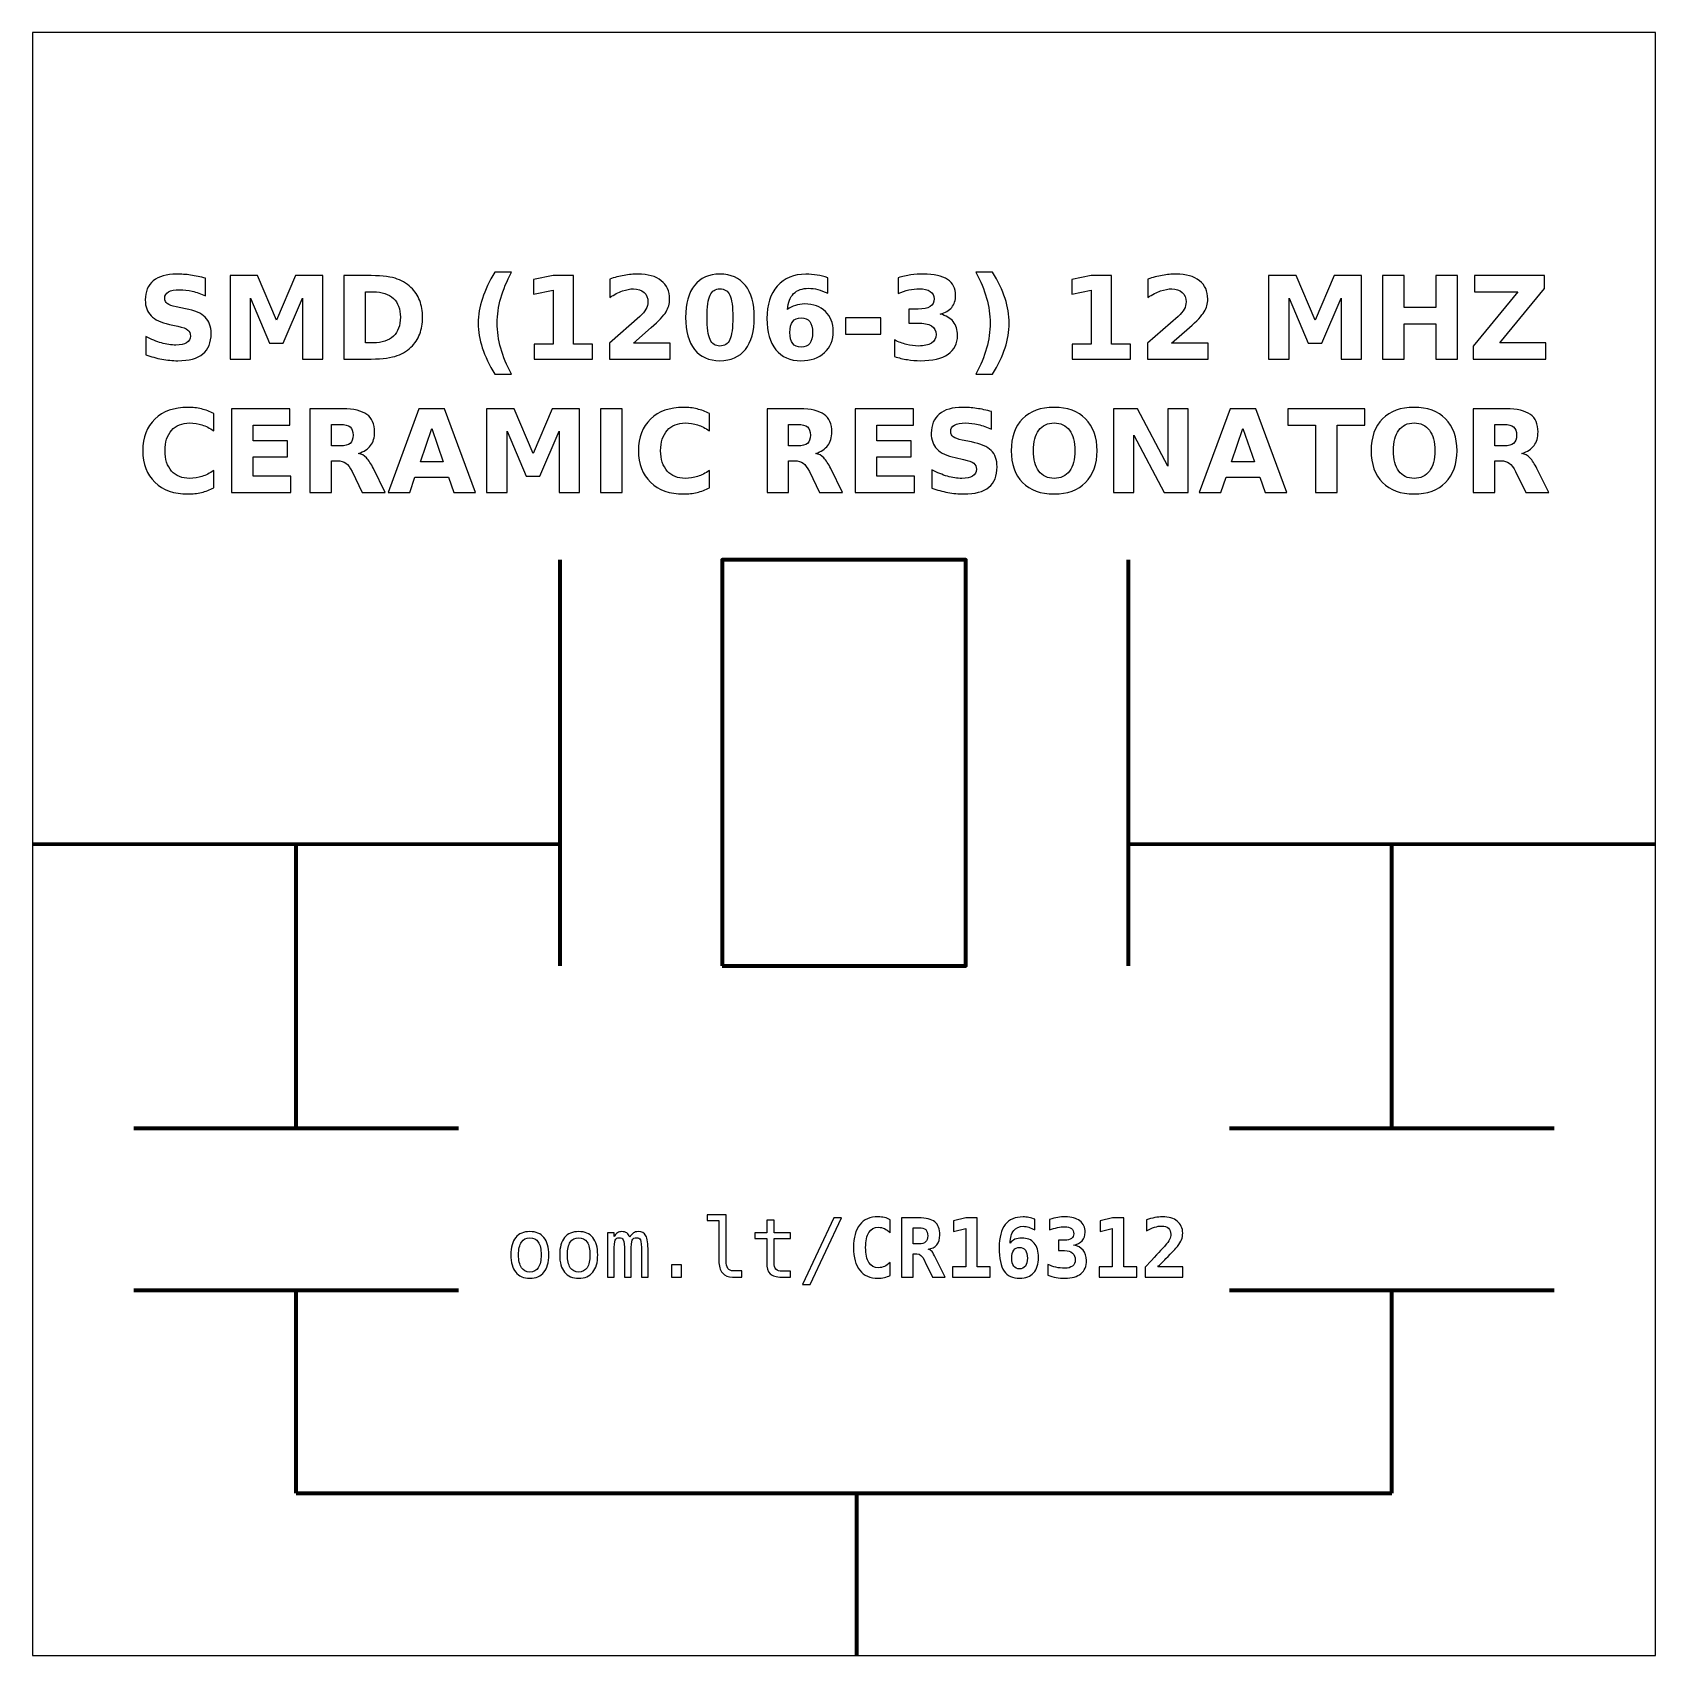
# Model space of a CAD drawing. Header units: centimetres. Extents: x -11.5 to -9.5, y -15.85 to -13.85.
import ezdxf

# ---------------------------------------------------------------- set-up
doc = ezdxf.new("R2010")
doc.units = ezdxf.units.CM
doc.header["$MEASUREMENT"] = 0
doc.layers.add('Layer 1', color=7, linetype='Continuous')

msp = doc.modelspace()

# ---------------------------------------------------------------- linework, layer by layer
at = {"layer": 'Layer 1', "color": 250, "lineweight": 100}
msp.add_lwpolyline([(-10.65001, -15.00001), (-10.35001, -15.00001), (-10.35001, -14.50001), (-10.65001, -14.50001), (-10.65001, -15.00001)], close=True, dxfattribs=at)
at = {"layer": 'Layer 1', "color": 7}
msp.add_open_spline([(-11.5, -13.85), (-11.5, -13.85), (-9.5, -13.85), (-9.5, -13.85), (-9.5, -13.85), (-9.5, -13.85), (-9.5, -15.85), (-9.5, -15.85), (-9.5, -15.85), (-9.5, -15.85), (-11.5, -15.85), (-11.5, -15.85), (-11.5, -15.85), (-11.5, -15.85), (-11.5, -13.85), (-11.5, -13.85)], degree=3, knots=[0, 0, 0, 0, 0.25, 0.25, 0.25, 0.25, 0.5, 0.5, 0.5, 0.5, 0.75, 0.75, 0.75, 0.75, 1, 1, 1, 1], dxfattribs=at)
at = {"layer": 'Layer 1', "color": 250}
for points, knots in [([(-11.28659, -14.15284), (-11.28659, -14.15284), (-11.28659, -14.17459), (-11.28659, -14.17459), (-11.28659, -14.17459), (-11.29224, -14.17207), (-11.29776, -14.17017), (-11.30312, -14.16888), (-11.30312, -14.16888), (-11.30851, -14.16758), (-11.31359, -14.16695), (-11.31836, -14.16695), (-11.31836, -14.16695), (-11.32469, -14.16695), (-11.32939, -14.16782), (-11.33243, -14.16956), (-11.33243, -14.16956), (-11.33546, -14.17132), (-11.33697, -14.17403), (-11.33697, -14.1777), (-11.33697, -14.1777), (-11.33697, -14.18045), (-11.33596, -14.18261), (-11.33391, -14.18414), (-11.33391, -14.18414), (-11.33186, -14.18567), (-11.32815, -14.18701), (-11.32276, -14.18811), (-11.32276, -14.18811), (-11.32276, -14.18811), (-11.31147, -14.19037), (-11.31147, -14.19037), (-11.31147, -14.19037), (-11.30002, -14.19268), (-11.29191, -14.19616), (-11.28709, -14.20086), (-11.28709, -14.20086), (-11.28226, -14.20554), (-11.27984, -14.2122), (-11.27984, -14.22083), (-11.27984, -14.22083), (-11.27984, -14.23219), (-11.2832, -14.24063), (-11.28993, -14.24616), (-11.28993, -14.24616), (-11.29666, -14.25168), (-11.30693, -14.25446), (-11.32076, -14.25446), (-11.32076, -14.25446), (-11.3273, -14.25446), (-11.33384, -14.25385), (-11.3404, -14.2526), (-11.3404, -14.2526), (-11.34696, -14.25135), (-11.35355, -14.24952), (-11.36011, -14.2471), (-11.36011, -14.2471), (-11.36011, -14.2471), (-11.36011, -14.22471), (-11.36011, -14.22471), (-11.36011, -14.22471), (-11.35355, -14.22819), (-11.3472, -14.23082), (-11.34106, -14.23259), (-11.34106, -14.23259), (-11.33492, -14.23435), (-11.32902, -14.23524), (-11.32333, -14.23524), (-11.32333, -14.23524), (-11.31754, -14.23524), (-11.3131, -14.23428), (-11.31002, -14.23235), (-11.31002, -14.23235), (-11.30693, -14.23042), (-11.30541, -14.22767), (-11.30541, -14.22407), (-11.30541, -14.22407), (-11.30541, -14.22087), (-11.30644, -14.21838), (-11.30853, -14.21664), (-11.30853, -14.21664), (-11.31063, -14.2149), (-11.31479, -14.21333), (-11.32105, -14.21196), (-11.32105, -14.21196), (-11.32105, -14.21196), (-11.33132, -14.20968), (-11.33132, -14.20968), (-11.33132, -14.20968), (-11.3416, -14.20747), (-11.34913, -14.20397), (-11.35388, -14.19914), (-11.35388, -14.19914), (-11.35863, -14.19432), (-11.361, -14.18781), (-11.361, -14.17965), (-11.361, -14.17965), (-11.361, -14.16939), (-11.35769, -14.16151), (-11.35108, -14.15601), (-11.35108, -14.15601), (-11.34447, -14.15048), (-11.33497, -14.14773), (-11.32255, -14.14773), (-11.32255, -14.14773), (-11.31691, -14.14773), (-11.3111, -14.14816), (-11.30512, -14.149), (-11.30512, -14.149), (-11.29915, -14.14985), (-11.29297, -14.15112), (-11.28659, -14.15284)], [0, 0, 0, 0, 0.0357143, 0.0357143, 0.0357143, 0.0357143, 0.0714286, 0.0714286, 0.0714286, 0.0714286, 0.1071429, 0.1071429, 0.1071429, 0.1071429, 0.1428571, 0.1428571, 0.1428571, 0.1428571, 0.1785714, 0.1785714, 0.1785714, 0.1785714, 0.2142857, 0.2142857, 0.2142857, 0.2142857, 0.25, 0.25, 0.25, 0.25, 0.2857143, 0.2857143, 0.2857143, 0.2857143, 0.3214286, 0.3214286, 0.3214286, 0.3214286, 0.3571429, 0.3571429, 0.3571429, 0.3571429, 0.3928571, 0.3928571, 0.3928571, 0.3928571, 0.4285714, 0.4285714, 0.4285714, 0.4285714, 0.4642857, 0.4642857, 0.4642857, 0.4642857, 0.5, 0.5, 0.5, 0.5, 0.5357143, 0.5357143, 0.5357143, 0.5357143, 0.5714286, 0.5714286, 0.5714286, 0.5714286, 0.6071429, 0.6071429, 0.6071429, 0.6071429, 0.6428571, 0.6428571, 0.6428571, 0.6428571, 0.6785714, 0.6785714, 0.6785714, 0.6785714, 0.7142857, 0.7142857, 0.7142857, 0.7142857, 0.75, 0.75, 0.75, 0.75, 0.7857143, 0.7857143, 0.7857143, 0.7857143, 0.8214286, 0.8214286, 0.8214286, 0.8214286, 0.8571429, 0.8571429, 0.8571429, 0.8571429, 0.8928571, 0.8928571, 0.8928571, 0.8928571, 0.9285714, 0.9285714, 0.9285714, 0.9285714, 0.9642857, 0.9642857, 0.9642857, 0.9642857, 1, 1, 1, 1]), ([(-11.25656, -14.14959), (-11.25656, -14.14959), (-11.22281, -14.14959), (-11.22281, -14.14959), (-11.22281, -14.14959), (-11.22281, -14.14959), (-11.19936, -14.20465), (-11.19936, -14.20465), (-11.19936, -14.20465), (-11.19936, -14.20465), (-11.1758, -14.14959), (-11.1758, -14.14959), (-11.1758, -14.14959), (-11.1758, -14.14959), (-11.14212, -14.14959), (-11.14212, -14.14959), (-11.14212, -14.14959), (-11.14212, -14.14959), (-11.14212, -14.25246), (-11.14212, -14.25246), (-11.14212, -14.25246), (-11.14212, -14.25246), (-11.16719, -14.25246), (-11.16719, -14.25246), (-11.16719, -14.25246), (-11.16719, -14.25246), (-11.16719, -14.17722), (-11.16719, -14.17722), (-11.16719, -14.17722), (-11.16719, -14.17722), (-11.1909, -14.23268), (-11.1909, -14.23268), (-11.1909, -14.23268), (-11.1909, -14.23268), (-11.20771, -14.23268), (-11.20771, -14.23268), (-11.20771, -14.23268), (-11.20771, -14.23268), (-11.23142, -14.17722), (-11.23142, -14.17722), (-11.23142, -14.17722), (-11.23142, -14.17722), (-11.23142, -14.25246), (-11.23142, -14.25246), (-11.23142, -14.25246), (-11.23142, -14.25246), (-11.25656, -14.25246), (-11.25656, -14.25246), (-11.25656, -14.25246), (-11.25656, -14.25246), (-11.25656, -14.14959), (-11.25656, -14.14959)], [0, 0, 0, 0, 0.0769231, 0.0769231, 0.0769231, 0.0769231, 0.1538462, 0.1538462, 0.1538462, 0.1538462, 0.2307692, 0.2307692, 0.2307692, 0.2307692, 0.3076923, 0.3076923, 0.3076923, 0.3076923, 0.3846154, 0.3846154, 0.3846154, 0.3846154, 0.4615385, 0.4615385, 0.4615385, 0.4615385, 0.5384615, 0.5384615, 0.5384615, 0.5384615, 0.6153846, 0.6153846, 0.6153846, 0.6153846, 0.6923077, 0.6923077, 0.6923077, 0.6923077, 0.7692308, 0.7692308, 0.7692308, 0.7692308, 0.8461538, 0.8461538, 0.8461538, 0.8461538, 0.9230769, 0.9230769, 0.9230769, 0.9230769, 1, 1, 1, 1]), ([(-11.11613, -14.14959), (-11.11613, -14.14959), (-11.08814, -14.14959), (-11.08814, -14.14959), (-11.08814, -14.14959), (-11.07253, -14.14959), (-11.06091, -14.1507), (-11.05327, -14.15293), (-11.05327, -14.15293), (-11.04562, -14.15516), (-11.03906, -14.15893), (-11.03358, -14.16427), (-11.03358, -14.16427), (-11.02876, -14.1689), (-11.02519, -14.17426), (-11.02283, -14.18033), (-11.02283, -14.18033), (-11.02051, -14.18637), (-11.01933, -14.19324), (-11.01933, -14.20093), (-11.01933, -14.20093), (-11.01933, -14.20869), (-11.02051, -14.21561), (-11.02283, -14.2217), (-11.02283, -14.2217), (-11.02519, -14.22779), (-11.02876, -14.23315), (-11.03358, -14.23778), (-11.03358, -14.23778), (-11.03911, -14.24312), (-11.04572, -14.24689), (-11.05343, -14.24912), (-11.05343, -14.24912), (-11.06115, -14.25135), (-11.07272, -14.25246), (-11.08814, -14.25246), (-11.08814, -14.25246), (-11.08814, -14.25246), (-11.11613, -14.25246), (-11.11613, -14.25246), (-11.11613, -14.25246), (-11.11613, -14.25246), (-11.11613, -14.14959), (-11.11613, -14.14959)], [0, 0, 0, 0, 0.0909091, 0.0909091, 0.0909091, 0.0909091, 0.1818182, 0.1818182, 0.1818182, 0.1818182, 0.2727273, 0.2727273, 0.2727273, 0.2727273, 0.3636364, 0.3636364, 0.3636364, 0.3636364, 0.4545455, 0.4545455, 0.4545455, 0.4545455, 0.5454545, 0.5454545, 0.5454545, 0.5454545, 0.6363636, 0.6363636, 0.6363636, 0.6363636, 0.7272727, 0.7272727, 0.7272727, 0.7272727, 0.8181818, 0.8181818, 0.8181818, 0.8181818, 0.9090909, 0.9090909, 0.9090909, 0.9090909, 1, 1, 1, 1]), ([(-10.90964, -14.27106), (-10.90964, -14.27106), (-10.9301, -14.27106), (-10.9301, -14.27106), (-10.9301, -14.27106), (-10.93713, -14.25973), (-10.94233, -14.24893), (-10.94567, -14.2387), (-10.94567, -14.2387), (-10.94903, -14.22849), (-10.9507, -14.21836), (-10.9507, -14.20829), (-10.9507, -14.20829), (-10.9507, -14.19823), (-10.94901, -14.18804), (-10.94565, -14.17774), (-10.94565, -14.17774), (-10.94226, -14.16742), (-10.93709, -14.15665), (-10.9301, -14.14538), (-10.9301, -14.14538), (-10.9301, -14.14538), (-10.90964, -14.14538), (-10.90964, -14.14538), (-10.90964, -14.14538), (-10.91552, -14.15627), (-10.91992, -14.16692), (-10.92286, -14.17732), (-10.92286, -14.17732), (-10.9258, -14.18771), (-10.92728, -14.19799), (-10.92728, -14.20815), (-10.92728, -14.20815), (-10.92728, -14.21831), (-10.92582, -14.22859), (-10.92291, -14.23903), (-10.92291, -14.23903), (-10.91999, -14.24945), (-10.91557, -14.26013), (-10.90964, -14.27106)], [0, 0, 0, 0, 0.1, 0.1, 0.1, 0.1, 0.2, 0.2, 0.2, 0.2, 0.3, 0.3, 0.3, 0.3, 0.4, 0.4, 0.4, 0.4, 0.5, 0.5, 0.5, 0.5, 0.6, 0.6, 0.6, 0.6, 0.7, 0.7, 0.7, 0.7, 0.8, 0.8, 0.8, 0.8, 0.9, 0.9, 0.9, 0.9, 1, 1, 1, 1]), ([(-10.88182, -14.23414), (-10.88182, -14.23414), (-10.85839, -14.23414), (-10.85839, -14.23414), (-10.85839, -14.23414), (-10.85839, -14.23414), (-10.85839, -14.16765), (-10.85839, -14.16765), (-10.85839, -14.16765), (-10.85839, -14.16765), (-10.88243, -14.17262), (-10.88243, -14.17262), (-10.88243, -14.17262), (-10.88243, -14.17262), (-10.88243, -14.15455), (-10.88243, -14.15455), (-10.88243, -14.15455), (-10.88243, -14.15455), (-10.85853, -14.14959), (-10.85853, -14.14959), (-10.85853, -14.14959), (-10.85853, -14.14959), (-10.83332, -14.14959), (-10.83332, -14.14959), (-10.83332, -14.14959), (-10.83332, -14.14959), (-10.83332, -14.23414), (-10.83332, -14.23414), (-10.83332, -14.23414), (-10.83332, -14.23414), (-10.8099, -14.23414), (-10.8099, -14.23414), (-10.8099, -14.23414), (-10.8099, -14.23414), (-10.8099, -14.25246), (-10.8099, -14.25246), (-10.8099, -14.25246), (-10.8099, -14.25246), (-10.88182, -14.25246), (-10.88182, -14.25246), (-10.88182, -14.25246), (-10.88182, -14.25246), (-10.88182, -14.23414), (-10.88182, -14.23414)], [0, 0, 0, 0, 0.0909091, 0.0909091, 0.0909091, 0.0909091, 0.1818182, 0.1818182, 0.1818182, 0.1818182, 0.2727273, 0.2727273, 0.2727273, 0.2727273, 0.3636364, 0.3636364, 0.3636364, 0.3636364, 0.4545455, 0.4545455, 0.4545455, 0.4545455, 0.5454545, 0.5454545, 0.5454545, 0.5454545, 0.6363636, 0.6363636, 0.6363636, 0.6363636, 0.7272727, 0.7272727, 0.7272727, 0.7272727, 0.8181818, 0.8181818, 0.8181818, 0.8181818, 0.9090909, 0.9090909, 0.9090909, 0.9090909, 1, 1, 1, 1]), ([(-10.7595, -14.23296), (-10.7595, -14.23296), (-10.71422, -14.23296), (-10.71422, -14.23296), (-10.71422, -14.23296), (-10.71422, -14.23296), (-10.71422, -14.25246), (-10.71422, -14.25246), (-10.71422, -14.25246), (-10.71422, -14.25246), (-10.78899, -14.25246), (-10.78899, -14.25246), (-10.78899, -14.25246), (-10.78899, -14.25246), (-10.78899, -14.23296), (-10.78899, -14.23296), (-10.78899, -14.23296), (-10.78899, -14.23296), (-10.75143, -14.19983), (-10.75143, -14.19983), (-10.75143, -14.19983), (-10.74807, -14.19679), (-10.7456, -14.19383), (-10.744, -14.19094), (-10.744, -14.19094), (-10.74238, -14.18804), (-10.74158, -14.18503), (-10.74158, -14.1819), (-10.74158, -14.1819), (-10.74158, -14.17708), (-10.7432, -14.1732), (-10.74644, -14.17026), (-10.74644, -14.17026), (-10.74967, -14.16732), (-10.75397, -14.16587), (-10.75936, -14.16587), (-10.75936, -14.16587), (-10.76349, -14.16587), (-10.76801, -14.16676), (-10.77293, -14.16852), (-10.77293, -14.16852), (-10.77784, -14.17029), (-10.78311, -14.17292), (-10.78871, -14.1764), (-10.78871, -14.1764), (-10.78871, -14.1764), (-10.78871, -14.1538), (-10.78871, -14.1538), (-10.78871, -14.1538), (-10.78273, -14.15183), (-10.77683, -14.15032), (-10.771, -14.14929), (-10.771, -14.14929), (-10.76516, -14.14825), (-10.75945, -14.14773), (-10.75383, -14.14773), (-10.75383, -14.14773), (-10.74153, -14.14773), (-10.73196, -14.15044), (-10.72514, -14.15587), (-10.72514, -14.15587), (-10.71832, -14.16128), (-10.71491, -14.16883), (-10.71491, -14.17854), (-10.71491, -14.17854), (-10.71491, -14.18414), (-10.71636, -14.18936), (-10.71926, -14.19421), (-10.71926, -14.19421), (-10.72215, -14.19905), (-10.72824, -14.20554), (-10.73751, -14.21368), (-10.73751, -14.21368), (-10.73751, -14.21368), (-10.7595, -14.23296), (-10.7595, -14.23296)], [0, 0, 0, 0, 0.0526316, 0.0526316, 0.0526316, 0.0526316, 0.1052632, 0.1052632, 0.1052632, 0.1052632, 0.1578947, 0.1578947, 0.1578947, 0.1578947, 0.2105263, 0.2105263, 0.2105263, 0.2105263, 0.2631579, 0.2631579, 0.2631579, 0.2631579, 0.3157895, 0.3157895, 0.3157895, 0.3157895, 0.3684211, 0.3684211, 0.3684211, 0.3684211, 0.4210526, 0.4210526, 0.4210526, 0.4210526, 0.4736842, 0.4736842, 0.4736842, 0.4736842, 0.5263158, 0.5263158, 0.5263158, 0.5263158, 0.5789474, 0.5789474, 0.5789474, 0.5789474, 0.6315789, 0.6315789, 0.6315789, 0.6315789, 0.6842105, 0.6842105, 0.6842105, 0.6842105, 0.7368421, 0.7368421, 0.7368421, 0.7368421, 0.7894737, 0.7894737, 0.7894737, 0.7894737, 0.8421053, 0.8421053, 0.8421053, 0.8421053, 0.8947368, 0.8947368, 0.8947368, 0.8947368, 0.9473684, 0.9473684, 0.9473684, 0.9473684, 1, 1, 1, 1]), ([(-10.61053, -14.20112), (-10.61053, -14.21817), (-10.6142, -14.23132), (-10.62156, -14.24058), (-10.62156, -14.24058), (-10.6289, -14.24983), (-10.63934, -14.25446), (-10.65284, -14.25446), (-10.65284, -14.25446), (-10.66639, -14.25446), (-10.67685, -14.24983), (-10.68419, -14.24058), (-10.68419, -14.24058), (-10.69155, -14.23132), (-10.69522, -14.21817), (-10.69522, -14.20112), (-10.69522, -14.20112), (-10.69522, -14.18405), (-10.69155, -14.17087), (-10.68419, -14.16161), (-10.68419, -14.16161), (-10.67685, -14.15237), (-10.66639, -14.14773), (-10.65284, -14.14773), (-10.65284, -14.14773), (-10.63934, -14.14773), (-10.6289, -14.15237), (-10.62156, -14.16161), (-10.62156, -14.16161), (-10.6142, -14.17087), (-10.61053, -14.18405), (-10.61053, -14.20112)], [0, 0, 0, 0, 0.125, 0.125, 0.125, 0.125, 0.25, 0.25, 0.25, 0.25, 0.375, 0.375, 0.375, 0.375, 0.5, 0.5, 0.5, 0.5, 0.625, 0.625, 0.625, 0.625, 0.75, 0.75, 0.75, 0.75, 0.875, 0.875, 0.875, 0.875, 1, 1, 1, 1]), ([(-10.51994, -14.15227), (-10.51994, -14.15227), (-10.51994, -14.1713), (-10.51994, -14.1713), (-10.51994, -14.1713), (-10.52431, -14.16923), (-10.5284, -14.1677), (-10.53226, -14.16671), (-10.53226, -14.16671), (-10.53612, -14.16572), (-10.5399, -14.16523), (-10.54357, -14.16523), (-10.54357, -14.16523), (-10.55148, -14.16523), (-10.55761, -14.16742), (-10.56203, -14.17182), (-10.56203, -14.17182), (-10.56643, -14.17619), (-10.56902, -14.1827), (-10.56975, -14.19134), (-10.56975, -14.19134), (-10.56672, -14.1891), (-10.56342, -14.18741), (-10.55989, -14.18628), (-10.55989, -14.18628), (-10.55637, -14.18515), (-10.55251, -14.18459), (-10.54832, -14.18459), (-10.54832, -14.18459), (-10.53781, -14.18459), (-10.52932, -14.18767), (-10.52288, -14.19383), (-10.52288, -14.19383), (-10.51641, -14.19997), (-10.51319, -14.20803), (-10.51319, -14.21801), (-10.51319, -14.21801), (-10.51319, -14.22904), (-10.51679, -14.23786), (-10.52401, -14.24451), (-10.52401, -14.24451), (-10.5312, -14.25114), (-10.54089, -14.25446), (-10.553, -14.25446), (-10.553, -14.25446), (-10.56636, -14.25446), (-10.57671, -14.24994), (-10.58405, -14.24091), (-10.58405, -14.24091), (-10.59136, -14.2319), (-10.59503, -14.21909), (-10.59503, -14.20251), (-10.59503, -14.20251), (-10.59503, -14.18553), (-10.59075, -14.17217), (-10.58219, -14.16246), (-10.58219, -14.16246), (-10.57361, -14.15274), (-10.56187, -14.14787), (-10.54694, -14.14787), (-10.54694, -14.14787), (-10.54221, -14.14787), (-10.53762, -14.14825), (-10.53315, -14.14898), (-10.53315, -14.14898), (-10.52871, -14.14971), (-10.52431, -14.15081), (-10.51994, -14.15227)], [0, 0, 0, 0, 0.0588235, 0.0588235, 0.0588235, 0.0588235, 0.1176471, 0.1176471, 0.1176471, 0.1176471, 0.1764706, 0.1764706, 0.1764706, 0.1764706, 0.2352941, 0.2352941, 0.2352941, 0.2352941, 0.2941176, 0.2941176, 0.2941176, 0.2941176, 0.3529412, 0.3529412, 0.3529412, 0.3529412, 0.4117647, 0.4117647, 0.4117647, 0.4117647, 0.4705882, 0.4705882, 0.4705882, 0.4705882, 0.5294118, 0.5294118, 0.5294118, 0.5294118, 0.5882353, 0.5882353, 0.5882353, 0.5882353, 0.6470588, 0.6470588, 0.6470588, 0.6470588, 0.7058824, 0.7058824, 0.7058824, 0.7058824, 0.7647059, 0.7647059, 0.7647059, 0.7647059, 0.8235294, 0.8235294, 0.8235294, 0.8235294, 0.8823529, 0.8823529, 0.8823529, 0.8823529, 0.9411765, 0.9411765, 0.9411765, 0.9411765, 1, 1, 1, 1]), ([(-10.3813, -14.19698), (-10.37438, -14.19877), (-10.36909, -14.2019), (-10.36549, -14.20632), (-10.36549, -14.20632), (-10.36189, -14.21076), (-10.36008, -14.21638), (-10.36008, -14.22323), (-10.36008, -14.22323), (-10.36008, -14.23343), (-10.36399, -14.24119), (-10.37179, -14.24651), (-10.37179, -14.24651), (-10.3796, -14.2518), (-10.39099, -14.25446), (-10.40597, -14.25446), (-10.40597, -14.25446), (-10.41126, -14.25446), (-10.41655, -14.25404), (-10.42187, -14.25319), (-10.42187, -14.25319), (-10.42716, -14.25234), (-10.4324, -14.25105), (-10.4376, -14.24936), (-10.4376, -14.24936), (-10.4376, -14.24936), (-10.4376, -14.22889), (-10.4376, -14.22889), (-10.4376, -14.22889), (-10.43264, -14.23136), (-10.42772, -14.23325), (-10.42283, -14.23452), (-10.42283, -14.23452), (-10.41794, -14.23576), (-10.41312, -14.2364), (-10.40839, -14.2364), (-10.40839, -14.2364), (-10.40136, -14.2364), (-10.39597, -14.23517), (-10.39223, -14.23275), (-10.39223, -14.23275), (-10.38849, -14.23031), (-10.38661, -14.22683), (-10.38661, -14.22226), (-10.38661, -14.22226), (-10.38661, -14.21758), (-10.38854, -14.21403), (-10.39237, -14.21163), (-10.39237, -14.21163), (-10.39621, -14.20921), (-10.40187, -14.20801), (-10.40935, -14.20801), (-10.40935, -14.20801), (-10.40935, -14.20801), (-10.41996, -14.20801), (-10.41996, -14.20801), (-10.41996, -14.20801), (-10.41996, -14.20801), (-10.41996, -14.19091), (-10.41996, -14.19091), (-10.41996, -14.19091), (-10.41996, -14.19091), (-10.40881, -14.19091), (-10.40881, -14.19091), (-10.40881, -14.19091), (-10.40213, -14.19091), (-10.39719, -14.18988), (-10.39393, -14.18778), (-10.39393, -14.18778), (-10.39066, -14.18569), (-10.38903, -14.18252), (-10.38903, -14.17826), (-10.38903, -14.17826), (-10.38903, -14.17431), (-10.39061, -14.17125), (-10.39378, -14.16911), (-10.39378, -14.16911), (-10.39696, -14.16695), (-10.40143, -14.16587), (-10.40721, -14.16587), (-10.40721, -14.16587), (-10.41149, -14.16587), (-10.4158, -14.16634), (-10.42017, -14.1673), (-10.42017, -14.1673), (-10.42452, -14.16826), (-10.42885, -14.1697), (-10.43318, -14.17158), (-10.43318, -14.17158), (-10.43318, -14.17158), (-10.43318, -14.15215), (-10.43318, -14.15215), (-10.43318, -14.15215), (-10.42793, -14.15067), (-10.42276, -14.14957), (-10.41761, -14.14884), (-10.41761, -14.14884), (-10.41246, -14.14811), (-10.40743, -14.14773), (-10.40246, -14.14773), (-10.40246, -14.14773), (-10.3891, -14.14773), (-10.37909, -14.14992), (-10.37245, -14.15432), (-10.37245, -14.15432), (-10.36582, -14.15869), (-10.36251, -14.1653), (-10.36251, -14.17412), (-10.36251, -14.17412), (-10.36251, -14.18012), (-10.36408, -14.18506), (-10.36726, -14.18889), (-10.36726, -14.18889), (-10.37043, -14.19272), (-10.37511, -14.19543), (-10.3813, -14.19698)], [0, 0, 0, 0, 0.0344828, 0.0344828, 0.0344828, 0.0344828, 0.0689655, 0.0689655, 0.0689655, 0.0689655, 0.1034483, 0.1034483, 0.1034483, 0.1034483, 0.137931, 0.137931, 0.137931, 0.137931, 0.1724138, 0.1724138, 0.1724138, 0.1724138, 0.2068966, 0.2068966, 0.2068966, 0.2068966, 0.2413793, 0.2413793, 0.2413793, 0.2413793, 0.2758621, 0.2758621, 0.2758621, 0.2758621, 0.3103448, 0.3103448, 0.3103448, 0.3103448, 0.3448276, 0.3448276, 0.3448276, 0.3448276, 0.3793103, 0.3793103, 0.3793103, 0.3793103, 0.4137931, 0.4137931, 0.4137931, 0.4137931, 0.4482759, 0.4482759, 0.4482759, 0.4482759, 0.4827586, 0.4827586, 0.4827586, 0.4827586, 0.5172414, 0.5172414, 0.5172414, 0.5172414, 0.5517241, 0.5517241, 0.5517241, 0.5517241, 0.5862069, 0.5862069, 0.5862069, 0.5862069, 0.6206897, 0.6206897, 0.6206897, 0.6206897, 0.6551724, 0.6551724, 0.6551724, 0.6551724, 0.6896552, 0.6896552, 0.6896552, 0.6896552, 0.7241379, 0.7241379, 0.7241379, 0.7241379, 0.7586207, 0.7586207, 0.7586207, 0.7586207, 0.7931034, 0.7931034, 0.7931034, 0.7931034, 0.8275862, 0.8275862, 0.8275862, 0.8275862, 0.862069, 0.862069, 0.862069, 0.862069, 0.8965517, 0.8965517, 0.8965517, 0.8965517, 0.9310345, 0.9310345, 0.9310345, 0.9310345, 0.9655172, 0.9655172, 0.9655172, 0.9655172, 1, 1, 1, 1]), ([(-10.33755, -14.27106), (-10.33167, -14.26013), (-10.32725, -14.24945), (-10.32431, -14.23903), (-10.32431, -14.23903), (-10.32137, -14.22859), (-10.31991, -14.21831), (-10.31991, -14.20815), (-10.31991, -14.20815), (-10.31991, -14.19799), (-10.32137, -14.18771), (-10.32431, -14.17732), (-10.32431, -14.17732), (-10.32725, -14.16692), (-10.33167, -14.15627), (-10.33755, -14.14538), (-10.33755, -14.14538), (-10.33755, -14.14538), (-10.31709, -14.14538), (-10.31709, -14.14538), (-10.31709, -14.14538), (-10.31011, -14.15665), (-10.30493, -14.16742), (-10.30154, -14.17774), (-10.30154, -14.17774), (-10.29818, -14.18804), (-10.29649, -14.19823), (-10.29649, -14.20829), (-10.29649, -14.20829), (-10.29649, -14.21836), (-10.29816, -14.22849), (-10.30152, -14.2387), (-10.30152, -14.2387), (-10.30486, -14.24893), (-10.31006, -14.25973), (-10.31709, -14.27106), (-10.31709, -14.27106), (-10.31709, -14.27106), (-10.33755, -14.27106), (-10.33755, -14.27106)], [0, 0, 0, 0, 0.1, 0.1, 0.1, 0.1, 0.2, 0.2, 0.2, 0.2, 0.3, 0.3, 0.3, 0.3, 0.4, 0.4, 0.4, 0.4, 0.5, 0.5, 0.5, 0.5, 0.6, 0.6, 0.6, 0.6, 0.7, 0.7, 0.7, 0.7, 0.8, 0.8, 0.8, 0.8, 0.9, 0.9, 0.9, 0.9, 1, 1, 1, 1]), ([(-10.21869, -14.23414), (-10.21869, -14.23414), (-10.19526, -14.23414), (-10.19526, -14.23414), (-10.19526, -14.23414), (-10.19526, -14.23414), (-10.19526, -14.16765), (-10.19526, -14.16765), (-10.19526, -14.16765), (-10.19526, -14.16765), (-10.2193, -14.17262), (-10.2193, -14.17262), (-10.2193, -14.17262), (-10.2193, -14.17262), (-10.2193, -14.15455), (-10.2193, -14.15455), (-10.2193, -14.15455), (-10.2193, -14.15455), (-10.1954, -14.14959), (-10.1954, -14.14959), (-10.1954, -14.14959), (-10.1954, -14.14959), (-10.17019, -14.14959), (-10.17019, -14.14959), (-10.17019, -14.14959), (-10.17019, -14.14959), (-10.17019, -14.23414), (-10.17019, -14.23414), (-10.17019, -14.23414), (-10.17019, -14.23414), (-10.14677, -14.23414), (-10.14677, -14.23414), (-10.14677, -14.23414), (-10.14677, -14.23414), (-10.14677, -14.25246), (-10.14677, -14.25246), (-10.14677, -14.25246), (-10.14677, -14.25246), (-10.21869, -14.25246), (-10.21869, -14.25246), (-10.21869, -14.25246), (-10.21869, -14.25246), (-10.21869, -14.23414), (-10.21869, -14.23414)], [0, 0, 0, 0, 0.0909091, 0.0909091, 0.0909091, 0.0909091, 0.1818182, 0.1818182, 0.1818182, 0.1818182, 0.2727273, 0.2727273, 0.2727273, 0.2727273, 0.3636364, 0.3636364, 0.3636364, 0.3636364, 0.4545455, 0.4545455, 0.4545455, 0.4545455, 0.5454545, 0.5454545, 0.5454545, 0.5454545, 0.6363636, 0.6363636, 0.6363636, 0.6363636, 0.7272727, 0.7272727, 0.7272727, 0.7272727, 0.8181818, 0.8181818, 0.8181818, 0.8181818, 0.9090909, 0.9090909, 0.9090909, 0.9090909, 1, 1, 1, 1]), ([(-10.09637, -14.23296), (-10.09637, -14.23296), (-10.05109, -14.23296), (-10.05109, -14.23296), (-10.05109, -14.23296), (-10.05109, -14.23296), (-10.05109, -14.25246), (-10.05109, -14.25246), (-10.05109, -14.25246), (-10.05109, -14.25246), (-10.12586, -14.25246), (-10.12586, -14.25246), (-10.12586, -14.25246), (-10.12586, -14.25246), (-10.12586, -14.23296), (-10.12586, -14.23296), (-10.12586, -14.23296), (-10.12586, -14.23296), (-10.0883, -14.19983), (-10.0883, -14.19983), (-10.0883, -14.19983), (-10.08494, -14.19679), (-10.08247, -14.19383), (-10.08087, -14.19094), (-10.08087, -14.19094), (-10.07925, -14.18804), (-10.07845, -14.18503), (-10.07845, -14.1819), (-10.07845, -14.1819), (-10.07845, -14.17708), (-10.08007, -14.1732), (-10.08331, -14.17026), (-10.08331, -14.17026), (-10.08654, -14.16732), (-10.09084, -14.16587), (-10.09623, -14.16587), (-10.09623, -14.16587), (-10.10036, -14.16587), (-10.10488, -14.16676), (-10.1098, -14.16852), (-10.1098, -14.16852), (-10.11471, -14.17029), (-10.11998, -14.17292), (-10.12558, -14.1764), (-10.12558, -14.1764), (-10.12558, -14.1764), (-10.12558, -14.1538), (-10.12558, -14.1538), (-10.12558, -14.1538), (-10.1196, -14.15183), (-10.1137, -14.15032), (-10.10787, -14.14929), (-10.10787, -14.14929), (-10.10203, -14.14825), (-10.09632, -14.14773), (-10.0907, -14.14773), (-10.0907, -14.14773), (-10.0784, -14.14773), (-10.06883, -14.15044), (-10.06201, -14.15587), (-10.06201, -14.15587), (-10.05519, -14.16128), (-10.05178, -14.16883), (-10.05178, -14.17854), (-10.05178, -14.17854), (-10.05178, -14.18414), (-10.05323, -14.18936), (-10.05613, -14.19421), (-10.05613, -14.19421), (-10.05902, -14.19905), (-10.06511, -14.20554), (-10.07438, -14.21368), (-10.07438, -14.21368), (-10.07438, -14.21368), (-10.09637, -14.23296), (-10.09637, -14.23296)], [0, 0, 0, 0, 0.0526316, 0.0526316, 0.0526316, 0.0526316, 0.1052632, 0.1052632, 0.1052632, 0.1052632, 0.1578947, 0.1578947, 0.1578947, 0.1578947, 0.2105263, 0.2105263, 0.2105263, 0.2105263, 0.2631579, 0.2631579, 0.2631579, 0.2631579, 0.3157895, 0.3157895, 0.3157895, 0.3157895, 0.3684211, 0.3684211, 0.3684211, 0.3684211, 0.4210526, 0.4210526, 0.4210526, 0.4210526, 0.4736842, 0.4736842, 0.4736842, 0.4736842, 0.5263158, 0.5263158, 0.5263158, 0.5263158, 0.5789474, 0.5789474, 0.5789474, 0.5789474, 0.6315789, 0.6315789, 0.6315789, 0.6315789, 0.6842105, 0.6842105, 0.6842105, 0.6842105, 0.7368421, 0.7368421, 0.7368421, 0.7368421, 0.7894737, 0.7894737, 0.7894737, 0.7894737, 0.8421053, 0.8421053, 0.8421053, 0.8421053, 0.8947368, 0.8947368, 0.8947368, 0.8947368, 0.9473684, 0.9473684, 0.9473684, 0.9473684, 1, 1, 1, 1]), ([(-9.97675, -14.14959), (-9.97675, -14.14959), (-9.943, -14.14959), (-9.943, -14.14959), (-9.943, -14.14959), (-9.943, -14.14959), (-9.91955, -14.20465), (-9.91955, -14.20465), (-9.91955, -14.20465), (-9.91955, -14.20465), (-9.89599, -14.14959), (-9.89599, -14.14959), (-9.89599, -14.14959), (-9.89599, -14.14959), (-9.86231, -14.14959), (-9.86231, -14.14959), (-9.86231, -14.14959), (-9.86231, -14.14959), (-9.86231, -14.25246), (-9.86231, -14.25246), (-9.86231, -14.25246), (-9.86231, -14.25246), (-9.88738, -14.25246), (-9.88738, -14.25246), (-9.88738, -14.25246), (-9.88738, -14.25246), (-9.88738, -14.17722), (-9.88738, -14.17722), (-9.88738, -14.17722), (-9.88738, -14.17722), (-9.91109, -14.23268), (-9.91109, -14.23268), (-9.91109, -14.23268), (-9.91109, -14.23268), (-9.9279, -14.23268), (-9.9279, -14.23268), (-9.9279, -14.23268), (-9.9279, -14.23268), (-9.95161, -14.17722), (-9.95161, -14.17722), (-9.95161, -14.17722), (-9.95161, -14.17722), (-9.95161, -14.25246), (-9.95161, -14.25246), (-9.95161, -14.25246), (-9.95161, -14.25246), (-9.97675, -14.25246), (-9.97675, -14.25246), (-9.97675, -14.25246), (-9.97675, -14.25246), (-9.97675, -14.14959), (-9.97675, -14.14959)], [0, 0, 0, 0, 0.0769231, 0.0769231, 0.0769231, 0.0769231, 0.1538462, 0.1538462, 0.1538462, 0.1538462, 0.2307692, 0.2307692, 0.2307692, 0.2307692, 0.3076923, 0.3076923, 0.3076923, 0.3076923, 0.3846154, 0.3846154, 0.3846154, 0.3846154, 0.4615385, 0.4615385, 0.4615385, 0.4615385, 0.5384615, 0.5384615, 0.5384615, 0.5384615, 0.6153846, 0.6153846, 0.6153846, 0.6153846, 0.6923077, 0.6923077, 0.6923077, 0.6923077, 0.7692308, 0.7692308, 0.7692308, 0.7692308, 0.8461538, 0.8461538, 0.8461538, 0.8461538, 0.9230769, 0.9230769, 0.9230769, 0.9230769, 1, 1, 1, 1]), ([(-9.83632, -14.14959), (-9.83632, -14.14959), (-9.80979, -14.14959), (-9.80979, -14.14959), (-9.80979, -14.14959), (-9.80979, -14.14959), (-9.80979, -14.1888), (-9.80979, -14.1888), (-9.80979, -14.1888), (-9.80979, -14.1888), (-9.77066, -14.1888), (-9.77066, -14.1888), (-9.77066, -14.1888), (-9.77066, -14.1888), (-9.77066, -14.14959), (-9.77066, -14.14959), (-9.77066, -14.14959), (-9.77066, -14.14959), (-9.74413, -14.14959), (-9.74413, -14.14959), (-9.74413, -14.14959), (-9.74413, -14.14959), (-9.74413, -14.25246), (-9.74413, -14.25246), (-9.74413, -14.25246), (-9.74413, -14.25246), (-9.77066, -14.25246), (-9.77066, -14.25246), (-9.77066, -14.25246), (-9.77066, -14.25246), (-9.77066, -14.20886), (-9.77066, -14.20886), (-9.77066, -14.20886), (-9.77066, -14.20886), (-9.80979, -14.20886), (-9.80979, -14.20886), (-9.80979, -14.20886), (-9.80979, -14.20886), (-9.80979, -14.25246), (-9.80979, -14.25246), (-9.80979, -14.25246), (-9.80979, -14.25246), (-9.83632, -14.25246), (-9.83632, -14.25246), (-9.83632, -14.25246), (-9.83632, -14.25246), (-9.83632, -14.14959), (-9.83632, -14.14959)], [0, 0, 0, 0, 0.0833333, 0.0833333, 0.0833333, 0.0833333, 0.1666667, 0.1666667, 0.1666667, 0.1666667, 0.25, 0.25, 0.25, 0.25, 0.3333333, 0.3333333, 0.3333333, 0.3333333, 0.4166667, 0.4166667, 0.4166667, 0.4166667, 0.5, 0.5, 0.5, 0.5, 0.5833333, 0.5833333, 0.5833333, 0.5833333, 0.6666667, 0.6666667, 0.6666667, 0.6666667, 0.75, 0.75, 0.75, 0.75, 0.8333333, 0.8333333, 0.8333333, 0.8333333, 0.9166667, 0.9166667, 0.9166667, 0.9166667, 1, 1, 1, 1]), ([(-9.72326, -14.14959), (-9.72326, -14.14959), (-9.63676, -14.14959), (-9.63676, -14.14959), (-9.63676, -14.14959), (-9.63676, -14.14959), (-9.63676, -14.16565), (-9.63676, -14.16565), (-9.63676, -14.16565), (-9.63676, -14.16565), (-9.69196, -14.2324), (-9.69196, -14.2324), (-9.69196, -14.2324), (-9.69196, -14.2324), (-9.63519, -14.2324), (-9.63519, -14.2324), (-9.63519, -14.2324), (-9.63519, -14.2324), (-9.63519, -14.25246), (-9.63519, -14.25246), (-9.63519, -14.25246), (-9.63519, -14.25246), (-9.72484, -14.25246), (-9.72484, -14.25246), (-9.72484, -14.25246), (-9.72484, -14.25246), (-9.72484, -14.2364), (-9.72484, -14.2364), (-9.72484, -14.2364), (-9.72484, -14.2364), (-9.66964, -14.16965), (-9.66964, -14.16965), (-9.66964, -14.16965), (-9.66964, -14.16965), (-9.72326, -14.16965), (-9.72326, -14.16965), (-9.72326, -14.16965), (-9.72326, -14.16965), (-9.72326, -14.14959), (-9.72326, -14.14959)], [0, 0, 0, 0, 0.1, 0.1, 0.1, 0.1, 0.2, 0.2, 0.2, 0.2, 0.3, 0.3, 0.3, 0.3, 0.4, 0.4, 0.4, 0.4, 0.5, 0.5, 0.5, 0.5, 0.6, 0.6, 0.6, 0.6, 0.7, 0.7, 0.7, 0.7, 0.8, 0.8, 0.8, 0.8, 0.9, 0.9, 0.9, 0.9, 1, 1, 1, 1]), ([(-11.0896, -14.16965), (-11.0896, -14.16965), (-11.0896, -14.2324), (-11.0896, -14.2324), (-11.0896, -14.2324), (-11.0896, -14.2324), (-11.0801, -14.2324), (-11.0801, -14.2324), (-11.0801, -14.2324), (-11.06926, -14.2324), (-11.06098, -14.22972), (-11.05527, -14.22433), (-11.05527, -14.22433), (-11.04955, -14.21897), (-11.04668, -14.21116), (-11.04668, -14.20093), (-11.04668, -14.20093), (-11.04668, -14.19072), (-11.04953, -14.18296), (-11.05522, -14.17765), (-11.05522, -14.17765), (-11.06091, -14.17231), (-11.06921, -14.16965), (-11.0801, -14.16965), (-11.0801, -14.16965), (-11.0801, -14.16965), (-11.0896, -14.16965), (-11.0896, -14.16965)], [0, 0, 0, 0, 0.1428571, 0.1428571, 0.1428571, 0.1428571, 0.2857143, 0.2857143, 0.2857143, 0.2857143, 0.4285714, 0.4285714, 0.4285714, 0.4285714, 0.5714286, 0.5714286, 0.5714286, 0.5714286, 0.7142857, 0.7142857, 0.7142857, 0.7142857, 0.8571429, 0.8571429, 0.8571429, 0.8571429, 1, 1, 1, 1]), ([(-10.63706, -14.20093), (-10.63706, -14.18807), (-10.63826, -14.17901), (-10.64068, -14.17374), (-10.64068, -14.17374), (-10.64308, -14.1685), (-10.64715, -14.16587), (-10.65284, -14.16587), (-10.65284, -14.16587), (-10.65853, -14.16587), (-10.6626, -14.1685), (-10.66505, -14.17374), (-10.66505, -14.17374), (-10.66747, -14.17901), (-10.66869, -14.18807), (-10.66869, -14.20093), (-10.66869, -14.20093), (-10.66869, -14.21391), (-10.66747, -14.22309), (-10.66505, -14.2284), (-10.66505, -14.2284), (-10.6626, -14.23374), (-10.65853, -14.2364), (-10.65284, -14.2364), (-10.65284, -14.2364), (-10.6472, -14.2364), (-10.64315, -14.23374), (-10.6407, -14.2284), (-10.6407, -14.2284), (-10.63828, -14.22309), (-10.63706, -14.21391), (-10.63706, -14.20093)], [0, 0, 0, 0, 0.125, 0.125, 0.125, 0.125, 0.25, 0.25, 0.25, 0.25, 0.375, 0.375, 0.375, 0.375, 0.5, 0.5, 0.5, 0.5, 0.625, 0.625, 0.625, 0.625, 0.75, 0.75, 0.75, 0.75, 0.875, 0.875, 0.875, 0.875, 1, 1, 1, 1]), ([(-10.55272, -14.20168), (-10.55738, -14.20168), (-10.56086, -14.20319), (-10.56316, -14.2062), (-10.56316, -14.2062), (-10.56549, -14.20921), (-10.56664, -14.21373), (-10.56664, -14.21972), (-10.56664, -14.21972), (-10.56664, -14.22574), (-10.56549, -14.23026), (-10.56316, -14.23327), (-10.56316, -14.23327), (-10.56086, -14.23628), (-10.55738, -14.23778), (-10.55272, -14.23778), (-10.55272, -14.23778), (-10.54804, -14.23778), (-10.54454, -14.23628), (-10.54223, -14.23327), (-10.54223, -14.23327), (-10.5399, -14.23026), (-10.53875, -14.22574), (-10.53875, -14.21972), (-10.53875, -14.21972), (-10.53875, -14.21373), (-10.5399, -14.20921), (-10.54223, -14.2062), (-10.54223, -14.2062), (-10.54454, -14.20319), (-10.54804, -14.20168), (-10.55272, -14.20168)], [0, 0, 0, 0, 0.125, 0.125, 0.125, 0.125, 0.25, 0.25, 0.25, 0.25, 0.375, 0.375, 0.375, 0.375, 0.5, 0.5, 0.5, 0.5, 0.625, 0.625, 0.625, 0.625, 0.75, 0.75, 0.75, 0.75, 0.875, 0.875, 0.875, 0.875, 1, 1, 1, 1]), ([(-10.49795, -14.20183), (-10.49795, -14.20183), (-10.45467, -14.20183), (-10.45467, -14.20183), (-10.45467, -14.20183), (-10.45467, -14.20183), (-10.45467, -14.22189), (-10.45467, -14.22189), (-10.45467, -14.22189), (-10.45467, -14.22189), (-10.49795, -14.22189), (-10.49795, -14.22189), (-10.49795, -14.22189), (-10.49795, -14.22189), (-10.49795, -14.20183), (-10.49795, -14.20183)], [0, 0, 0, 0, 0.25, 0.25, 0.25, 0.25, 0.5, 0.5, 0.5, 0.5, 0.75, 0.75, 0.75, 0.75, 1, 1, 1, 1]), ([(-11.27659, -14.41107), (-11.28145, -14.41358), (-11.28653, -14.41549), (-11.29183, -14.41678), (-11.29183, -14.41678), (-11.29709, -14.41807), (-11.30262, -14.41871), (-11.30836, -14.41871), (-11.30836, -14.41871), (-11.32548, -14.41871), (-11.33905, -14.41391), (-11.34907, -14.40434), (-11.34907, -14.40434), (-11.35909, -14.39477), (-11.3641, -14.38179), (-11.3641, -14.36537), (-11.3641, -14.36537), (-11.3641, -14.34893), (-11.35909, -14.33592), (-11.34907, -14.32635), (-11.34907, -14.32635), (-11.33905, -14.31678), (-11.32548, -14.31198), (-11.30836, -14.31198), (-11.30836, -14.31198), (-11.30262, -14.31198), (-11.29709, -14.31262), (-11.29183, -14.31391), (-11.29183, -14.31391), (-11.28653, -14.3152), (-11.28145, -14.31711), (-11.27659, -14.31963), (-11.27659, -14.31963), (-11.27659, -14.31963), (-11.27659, -14.34091), (-11.27659, -14.34091), (-11.27659, -14.34091), (-11.2815, -14.33755), (-11.28635, -14.3351), (-11.29112, -14.33355), (-11.29112, -14.33355), (-11.29589, -14.33197), (-11.30093, -14.3312), (-11.30622, -14.3312), (-11.30622, -14.3312), (-11.31567, -14.3312), (-11.32313, -14.33423), (-11.32854, -14.3403), (-11.32854, -14.3403), (-11.33397, -14.34637), (-11.33668, -14.35472), (-11.33668, -14.36537), (-11.33668, -14.36537), (-11.33668, -14.376), (-11.33397, -14.38433), (-11.32854, -14.39039), (-11.32854, -14.39039), (-11.32313, -14.39646), (-11.31567, -14.39949), (-11.30622, -14.39949), (-11.30622, -14.39949), (-11.30093, -14.39949), (-11.29589, -14.39872), (-11.29112, -14.39714), (-11.29112, -14.39714), (-11.28635, -14.39559), (-11.2815, -14.39314), (-11.27659, -14.38978), (-11.27659, -14.38978), (-11.27659, -14.38978), (-11.27659, -14.41107), (-11.27659, -14.41107)], [0, 0, 0, 0, 0.0555556, 0.0555556, 0.0555556, 0.0555556, 0.1111111, 0.1111111, 0.1111111, 0.1111111, 0.1666667, 0.1666667, 0.1666667, 0.1666667, 0.2222222, 0.2222222, 0.2222222, 0.2222222, 0.2777778, 0.2777778, 0.2777778, 0.2777778, 0.3333333, 0.3333333, 0.3333333, 0.3333333, 0.3888889, 0.3888889, 0.3888889, 0.3888889, 0.4444444, 0.4444444, 0.4444444, 0.4444444, 0.5, 0.5, 0.5, 0.5, 0.5555556, 0.5555556, 0.5555556, 0.5555556, 0.6111111, 0.6111111, 0.6111111, 0.6111111, 0.6666667, 0.6666667, 0.6666667, 0.6666667, 0.7222222, 0.7222222, 0.7222222, 0.7222222, 0.7777778, 0.7777778, 0.7777778, 0.7777778, 0.8333333, 0.8333333, 0.8333333, 0.8333333, 0.8888889, 0.8888889, 0.8888889, 0.8888889, 0.9444444, 0.9444444, 0.9444444, 0.9444444, 1, 1, 1, 1]), ([(-11.25462, -14.31384), (-11.25462, -14.31384), (-11.18303, -14.31384), (-11.18303, -14.31384), (-11.18303, -14.31384), (-11.18303, -14.31384), (-11.18303, -14.3339), (-11.18303, -14.3339), (-11.18303, -14.3339), (-11.18303, -14.3339), (-11.22809, -14.3339), (-11.22809, -14.3339), (-11.22809, -14.3339), (-11.22809, -14.3339), (-11.22809, -14.35305), (-11.22809, -14.35305), (-11.22809, -14.35305), (-11.22809, -14.35305), (-11.18574, -14.35305), (-11.18574, -14.35305), (-11.18574, -14.35305), (-11.18574, -14.35305), (-11.18574, -14.37311), (-11.18574, -14.37311), (-11.18574, -14.37311), (-11.18574, -14.37311), (-11.22809, -14.37311), (-11.22809, -14.37311), (-11.22809, -14.37311), (-11.22809, -14.37311), (-11.22809, -14.39665), (-11.22809, -14.39665), (-11.22809, -14.39665), (-11.22809, -14.39665), (-11.18153, -14.39665), (-11.18153, -14.39665), (-11.18153, -14.39665), (-11.18153, -14.39665), (-11.18153, -14.41671), (-11.18153, -14.41671), (-11.18153, -14.41671), (-11.18153, -14.41671), (-11.25462, -14.41671), (-11.25462, -14.41671), (-11.25462, -14.41671), (-11.25462, -14.41671), (-11.25462, -14.31384), (-11.25462, -14.31384)], [0, 0, 0, 0, 0.0833333, 0.0833333, 0.0833333, 0.0833333, 0.1666667, 0.1666667, 0.1666667, 0.1666667, 0.25, 0.25, 0.25, 0.25, 0.3333333, 0.3333333, 0.3333333, 0.3333333, 0.4166667, 0.4166667, 0.4166667, 0.4166667, 0.5, 0.5, 0.5, 0.5, 0.5833333, 0.5833333, 0.5833333, 0.5833333, 0.6666667, 0.6666667, 0.6666667, 0.6666667, 0.75, 0.75, 0.75, 0.75, 0.8333333, 0.8333333, 0.8333333, 0.8333333, 0.9166667, 0.9166667, 0.9166667, 0.9166667, 1, 1, 1, 1]), ([(-11.13169, -14.37779), (-11.13169, -14.37779), (-11.13169, -14.41671), (-11.13169, -14.41671), (-11.13169, -14.41671), (-11.13169, -14.41671), (-11.15822, -14.41671), (-11.15822, -14.41671), (-11.15822, -14.41671), (-11.15822, -14.41671), (-11.15822, -14.31384), (-11.15822, -14.31384), (-11.15822, -14.31384), (-11.15822, -14.31384), (-11.1177, -14.31384), (-11.1177, -14.31384), (-11.1177, -14.31384), (-11.10415, -14.31384), (-11.0942, -14.31612), (-11.0879, -14.32066), (-11.0879, -14.32066), (-11.08158, -14.3252), (-11.07842, -14.3324), (-11.07842, -14.34223), (-11.07842, -14.34223), (-11.07842, -14.34902), (-11.08007, -14.35462), (-11.08334, -14.35897), (-11.08334, -14.35897), (-11.08663, -14.36335), (-11.09159, -14.36657), (-11.0982, -14.36862), (-11.0982, -14.36862), (-11.09458, -14.36946), (-11.09131, -14.37132), (-11.08844, -14.37424), (-11.08844, -14.37424), (-11.08557, -14.37715), (-11.08268, -14.38157), (-11.07974, -14.3875), (-11.07974, -14.3875), (-11.07974, -14.3875), (-11.06532, -14.41671), (-11.06532, -14.41671), (-11.06532, -14.41671), (-11.06532, -14.41671), (-11.09359, -14.41671), (-11.09359, -14.41671), (-11.09359, -14.41671), (-11.09359, -14.41671), (-11.10613, -14.39115), (-11.10613, -14.39115), (-11.10613, -14.39115), (-11.10864, -14.38602), (-11.11121, -14.38249), (-11.11382, -14.38061), (-11.11382, -14.38061), (-11.11641, -14.37873), (-11.11986, -14.37779), (-11.12419, -14.37779), (-11.12419, -14.37779), (-11.12419, -14.37779), (-11.13169, -14.37779), (-11.13169, -14.37779)], [0, 0, 0, 0, 0.0625, 0.0625, 0.0625, 0.0625, 0.125, 0.125, 0.125, 0.125, 0.1875, 0.1875, 0.1875, 0.1875, 0.25, 0.25, 0.25, 0.25, 0.3125, 0.3125, 0.3125, 0.3125, 0.375, 0.375, 0.375, 0.375, 0.4375, 0.4375, 0.4375, 0.4375, 0.5, 0.5, 0.5, 0.5, 0.5625, 0.5625, 0.5625, 0.5625, 0.625, 0.625, 0.625, 0.625, 0.6875, 0.6875, 0.6875, 0.6875, 0.75, 0.75, 0.75, 0.75, 0.8125, 0.8125, 0.8125, 0.8125, 0.875, 0.875, 0.875, 0.875, 0.9375, 0.9375, 0.9375, 0.9375, 1, 1, 1, 1]), ([(-10.98715, -14.39799), (-10.98715, -14.39799), (-11.02864, -14.39799), (-11.02864, -14.39799), (-11.02864, -14.39799), (-11.02864, -14.39799), (-11.03518, -14.41671), (-11.03518, -14.41671), (-11.03518, -14.41671), (-11.03518, -14.41671), (-11.06185, -14.41671), (-11.06185, -14.41671), (-11.06185, -14.41671), (-11.06185, -14.41671), (-11.02375, -14.31384), (-11.02375, -14.31384), (-11.02375, -14.31384), (-11.02375, -14.31384), (-10.99212, -14.31384), (-10.99212, -14.31384), (-10.99212, -14.31384), (-10.99212, -14.31384), (-10.95402, -14.41671), (-10.95402, -14.41671), (-10.95402, -14.41671), (-10.95402, -14.41671), (-10.98069, -14.41671), (-10.98069, -14.41671), (-10.98069, -14.41671), (-10.98069, -14.41671), (-10.98715, -14.39799), (-10.98715, -14.39799)], [0, 0, 0, 0, 0.125, 0.125, 0.125, 0.125, 0.25, 0.25, 0.25, 0.25, 0.375, 0.375, 0.375, 0.375, 0.5, 0.5, 0.5, 0.5, 0.625, 0.625, 0.625, 0.625, 0.75, 0.75, 0.75, 0.75, 0.875, 0.875, 0.875, 0.875, 1, 1, 1, 1]), ([(-10.94035, -14.31384), (-10.94035, -14.31384), (-10.9066, -14.31384), (-10.9066, -14.31384), (-10.9066, -14.31384), (-10.9066, -14.31384), (-10.88315, -14.3689), (-10.88315, -14.3689), (-10.88315, -14.3689), (-10.88315, -14.3689), (-10.85959, -14.31384), (-10.85959, -14.31384), (-10.85959, -14.31384), (-10.85959, -14.31384), (-10.82591, -14.31384), (-10.82591, -14.31384), (-10.82591, -14.31384), (-10.82591, -14.31384), (-10.82591, -14.41671), (-10.82591, -14.41671), (-10.82591, -14.41671), (-10.82591, -14.41671), (-10.85098, -14.41671), (-10.85098, -14.41671), (-10.85098, -14.41671), (-10.85098, -14.41671), (-10.85098, -14.34147), (-10.85098, -14.34147), (-10.85098, -14.34147), (-10.85098, -14.34147), (-10.87469, -14.39693), (-10.87469, -14.39693), (-10.87469, -14.39693), (-10.87469, -14.39693), (-10.8915, -14.39693), (-10.8915, -14.39693), (-10.8915, -14.39693), (-10.8915, -14.39693), (-10.91521, -14.34147), (-10.91521, -14.34147), (-10.91521, -14.34147), (-10.91521, -14.34147), (-10.91521, -14.41671), (-10.91521, -14.41671), (-10.91521, -14.41671), (-10.91521, -14.41671), (-10.94035, -14.41671), (-10.94035, -14.41671), (-10.94035, -14.41671), (-10.94035, -14.41671), (-10.94035, -14.31384), (-10.94035, -14.31384)], [0, 0, 0, 0, 0.0769231, 0.0769231, 0.0769231, 0.0769231, 0.1538462, 0.1538462, 0.1538462, 0.1538462, 0.2307692, 0.2307692, 0.2307692, 0.2307692, 0.3076923, 0.3076923, 0.3076923, 0.3076923, 0.3846154, 0.3846154, 0.3846154, 0.3846154, 0.4615385, 0.4615385, 0.4615385, 0.4615385, 0.5384615, 0.5384615, 0.5384615, 0.5384615, 0.6153846, 0.6153846, 0.6153846, 0.6153846, 0.6923077, 0.6923077, 0.6923077, 0.6923077, 0.7692308, 0.7692308, 0.7692308, 0.7692308, 0.8461538, 0.8461538, 0.8461538, 0.8461538, 0.9230769, 0.9230769, 0.9230769, 0.9230769, 1, 1, 1, 1]), ([(-10.79992, -14.31384), (-10.79992, -14.31384), (-10.77339, -14.31384), (-10.77339, -14.31384), (-10.77339, -14.31384), (-10.77339, -14.31384), (-10.77339, -14.41671), (-10.77339, -14.41671), (-10.77339, -14.41671), (-10.77339, -14.41671), (-10.79992, -14.41671), (-10.79992, -14.41671), (-10.79992, -14.41671), (-10.79992, -14.41671), (-10.79992, -14.31384), (-10.79992, -14.31384)], [0, 0, 0, 0, 0.25, 0.25, 0.25, 0.25, 0.5, 0.5, 0.5, 0.5, 0.75, 0.75, 0.75, 0.75, 1, 1, 1, 1]), ([(-10.66585, -14.41107), (-10.67071, -14.41358), (-10.67579, -14.41549), (-10.68109, -14.41678), (-10.68109, -14.41678), (-10.68635, -14.41807), (-10.69188, -14.41871), (-10.69762, -14.41871), (-10.69762, -14.41871), (-10.71474, -14.41871), (-10.72831, -14.41391), (-10.73833, -14.40434), (-10.73833, -14.40434), (-10.74835, -14.39477), (-10.75336, -14.38179), (-10.75336, -14.36537), (-10.75336, -14.36537), (-10.75336, -14.34893), (-10.74835, -14.33592), (-10.73833, -14.32635), (-10.73833, -14.32635), (-10.72831, -14.31678), (-10.71474, -14.31198), (-10.69762, -14.31198), (-10.69762, -14.31198), (-10.69188, -14.31198), (-10.68635, -14.31262), (-10.68109, -14.31391), (-10.68109, -14.31391), (-10.67579, -14.3152), (-10.67071, -14.31711), (-10.66585, -14.31963), (-10.66585, -14.31963), (-10.66585, -14.31963), (-10.66585, -14.34091), (-10.66585, -14.34091), (-10.66585, -14.34091), (-10.67076, -14.33755), (-10.67561, -14.3351), (-10.68038, -14.33355), (-10.68038, -14.33355), (-10.68515, -14.33197), (-10.69019, -14.3312), (-10.69548, -14.3312), (-10.69548, -14.3312), (-10.70493, -14.3312), (-10.71239, -14.33423), (-10.7178, -14.3403), (-10.7178, -14.3403), (-10.72323, -14.34637), (-10.72594, -14.35472), (-10.72594, -14.36537), (-10.72594, -14.36537), (-10.72594, -14.376), (-10.72323, -14.38433), (-10.7178, -14.39039), (-10.7178, -14.39039), (-10.71239, -14.39646), (-10.70493, -14.39949), (-10.69548, -14.39949), (-10.69548, -14.39949), (-10.69019, -14.39949), (-10.68515, -14.39872), (-10.68038, -14.39714), (-10.68038, -14.39714), (-10.67561, -14.39559), (-10.67076, -14.39314), (-10.66585, -14.38978), (-10.66585, -14.38978), (-10.66585, -14.38978), (-10.66585, -14.41107), (-10.66585, -14.41107)], [0, 0, 0, 0, 0.0555556, 0.0555556, 0.0555556, 0.0555556, 0.1111111, 0.1111111, 0.1111111, 0.1111111, 0.1666667, 0.1666667, 0.1666667, 0.1666667, 0.2222222, 0.2222222, 0.2222222, 0.2222222, 0.2777778, 0.2777778, 0.2777778, 0.2777778, 0.3333333, 0.3333333, 0.3333333, 0.3333333, 0.3888889, 0.3888889, 0.3888889, 0.3888889, 0.4444444, 0.4444444, 0.4444444, 0.4444444, 0.5, 0.5, 0.5, 0.5, 0.5555556, 0.5555556, 0.5555556, 0.5555556, 0.6111111, 0.6111111, 0.6111111, 0.6111111, 0.6666667, 0.6666667, 0.6666667, 0.6666667, 0.7222222, 0.7222222, 0.7222222, 0.7222222, 0.7777778, 0.7777778, 0.7777778, 0.7777778, 0.8333333, 0.8333333, 0.8333333, 0.8333333, 0.8888889, 0.8888889, 0.8888889, 0.8888889, 0.9444444, 0.9444444, 0.9444444, 0.9444444, 1, 1, 1, 1]), ([(-10.56822, -14.37779), (-10.56822, -14.37779), (-10.56822, -14.41671), (-10.56822, -14.41671), (-10.56822, -14.41671), (-10.56822, -14.41671), (-10.59475, -14.41671), (-10.59475, -14.41671), (-10.59475, -14.41671), (-10.59475, -14.41671), (-10.59475, -14.31384), (-10.59475, -14.31384), (-10.59475, -14.31384), (-10.59475, -14.31384), (-10.55423, -14.31384), (-10.55423, -14.31384), (-10.55423, -14.31384), (-10.54068, -14.31384), (-10.53073, -14.31612), (-10.52443, -14.32066), (-10.52443, -14.32066), (-10.51811, -14.3252), (-10.51495, -14.3324), (-10.51495, -14.34223), (-10.51495, -14.34223), (-10.51495, -14.34902), (-10.5166, -14.35462), (-10.51987, -14.35897), (-10.51987, -14.35897), (-10.52316, -14.36335), (-10.52812, -14.36657), (-10.53473, -14.36862), (-10.53473, -14.36862), (-10.53111, -14.36946), (-10.52784, -14.37132), (-10.52497, -14.37424), (-10.52497, -14.37424), (-10.5221, -14.37715), (-10.51921, -14.38157), (-10.51627, -14.3875), (-10.51627, -14.3875), (-10.51627, -14.3875), (-10.50185, -14.41671), (-10.50185, -14.41671), (-10.50185, -14.41671), (-10.50185, -14.41671), (-10.53012, -14.41671), (-10.53012, -14.41671), (-10.53012, -14.41671), (-10.53012, -14.41671), (-10.54266, -14.39115), (-10.54266, -14.39115), (-10.54266, -14.39115), (-10.54517, -14.38602), (-10.54774, -14.38249), (-10.55035, -14.38061), (-10.55035, -14.38061), (-10.55294, -14.37873), (-10.55639, -14.37779), (-10.56072, -14.37779), (-10.56072, -14.37779), (-10.56072, -14.37779), (-10.56822, -14.37779), (-10.56822, -14.37779)], [0, 0, 0, 0, 0.0625, 0.0625, 0.0625, 0.0625, 0.125, 0.125, 0.125, 0.125, 0.1875, 0.1875, 0.1875, 0.1875, 0.25, 0.25, 0.25, 0.25, 0.3125, 0.3125, 0.3125, 0.3125, 0.375, 0.375, 0.375, 0.375, 0.4375, 0.4375, 0.4375, 0.4375, 0.5, 0.5, 0.5, 0.5, 0.5625, 0.5625, 0.5625, 0.5625, 0.625, 0.625, 0.625, 0.625, 0.6875, 0.6875, 0.6875, 0.6875, 0.75, 0.75, 0.75, 0.75, 0.8125, 0.8125, 0.8125, 0.8125, 0.875, 0.875, 0.875, 0.875, 0.9375, 0.9375, 0.9375, 0.9375, 1, 1, 1, 1]), ([(-10.4861, -14.31384), (-10.4861, -14.31384), (-10.41451, -14.31384), (-10.41451, -14.31384), (-10.41451, -14.31384), (-10.41451, -14.31384), (-10.41451, -14.3339), (-10.41451, -14.3339), (-10.41451, -14.3339), (-10.41451, -14.3339), (-10.45957, -14.3339), (-10.45957, -14.3339), (-10.45957, -14.3339), (-10.45957, -14.3339), (-10.45957, -14.35305), (-10.45957, -14.35305), (-10.45957, -14.35305), (-10.45957, -14.35305), (-10.41722, -14.35305), (-10.41722, -14.35305), (-10.41722, -14.35305), (-10.41722, -14.35305), (-10.41722, -14.37311), (-10.41722, -14.37311), (-10.41722, -14.37311), (-10.41722, -14.37311), (-10.45957, -14.37311), (-10.45957, -14.37311), (-10.45957, -14.37311), (-10.45957, -14.37311), (-10.45957, -14.39665), (-10.45957, -14.39665), (-10.45957, -14.39665), (-10.45957, -14.39665), (-10.41301, -14.39665), (-10.41301, -14.39665), (-10.41301, -14.39665), (-10.41301, -14.39665), (-10.41301, -14.41671), (-10.41301, -14.41671), (-10.41301, -14.41671), (-10.41301, -14.41671), (-10.4861, -14.41671), (-10.4861, -14.41671), (-10.4861, -14.41671), (-10.4861, -14.41671), (-10.4861, -14.31384), (-10.4861, -14.31384)], [0, 0, 0, 0, 0.0833333, 0.0833333, 0.0833333, 0.0833333, 0.1666667, 0.1666667, 0.1666667, 0.1666667, 0.25, 0.25, 0.25, 0.25, 0.3333333, 0.3333333, 0.3333333, 0.3333333, 0.4166667, 0.4166667, 0.4166667, 0.4166667, 0.5, 0.5, 0.5, 0.5, 0.5833333, 0.5833333, 0.5833333, 0.5833333, 0.6666667, 0.6666667, 0.6666667, 0.6666667, 0.75, 0.75, 0.75, 0.75, 0.8333333, 0.8333333, 0.8333333, 0.8333333, 0.9166667, 0.9166667, 0.9166667, 0.9166667, 1, 1, 1, 1]), ([(-10.31811, -14.31709), (-10.31811, -14.31709), (-10.31811, -14.33884), (-10.31811, -14.33884), (-10.31811, -14.33884), (-10.32376, -14.33632), (-10.32928, -14.33442), (-10.33464, -14.33313), (-10.33464, -14.33313), (-10.34003, -14.33183), (-10.34511, -14.3312), (-10.34988, -14.3312), (-10.34988, -14.3312), (-10.35621, -14.3312), (-10.36091, -14.33207), (-10.36395, -14.33381), (-10.36395, -14.33381), (-10.36698, -14.33557), (-10.36849, -14.33828), (-10.36849, -14.34195), (-10.36849, -14.34195), (-10.36849, -14.3447), (-10.36748, -14.34686), (-10.36543, -14.34839), (-10.36543, -14.34839), (-10.36338, -14.34992), (-10.35967, -14.35126), (-10.35428, -14.35236), (-10.35428, -14.35236), (-10.35428, -14.35236), (-10.34299, -14.35462), (-10.34299, -14.35462), (-10.34299, -14.35462), (-10.33154, -14.35693), (-10.32343, -14.36041), (-10.31861, -14.36511), (-10.31861, -14.36511), (-10.31378, -14.36979), (-10.31136, -14.37645), (-10.31136, -14.38508), (-10.31136, -14.38508), (-10.31136, -14.39644), (-10.31472, -14.40488), (-10.32145, -14.41041), (-10.32145, -14.41041), (-10.32818, -14.41593), (-10.33845, -14.41871), (-10.35228, -14.41871), (-10.35228, -14.41871), (-10.35882, -14.41871), (-10.36536, -14.4181), (-10.37192, -14.41685), (-10.37192, -14.41685), (-10.37848, -14.4156), (-10.38507, -14.41377), (-10.39163, -14.41135), (-10.39163, -14.41135), (-10.39163, -14.41135), (-10.39163, -14.38896), (-10.39163, -14.38896), (-10.39163, -14.38896), (-10.38507, -14.39244), (-10.37872, -14.39507), (-10.37258, -14.39684), (-10.37258, -14.39684), (-10.36644, -14.3986), (-10.36054, -14.39949), (-10.35485, -14.39949), (-10.35485, -14.39949), (-10.34906, -14.39949), (-10.34462, -14.39853), (-10.34154, -14.3966), (-10.34154, -14.3966), (-10.33845, -14.39467), (-10.33693, -14.39192), (-10.33693, -14.38832), (-10.33693, -14.38832), (-10.33693, -14.38512), (-10.33796, -14.38263), (-10.34005, -14.38089), (-10.34005, -14.38089), (-10.34215, -14.37915), (-10.34631, -14.37758), (-10.35257, -14.37621), (-10.35257, -14.37621), (-10.35257, -14.37621), (-10.36284, -14.37393), (-10.36284, -14.37393), (-10.36284, -14.37393), (-10.37312, -14.37172), (-10.38065, -14.36822), (-10.3854, -14.36339), (-10.3854, -14.36339), (-10.39015, -14.35857), (-10.39252, -14.35206), (-10.39252, -14.3439), (-10.39252, -14.3439), (-10.39252, -14.33364), (-10.38921, -14.32576), (-10.3826, -14.32026), (-10.3826, -14.32026), (-10.37599, -14.31473), (-10.36649, -14.31198), (-10.35407, -14.31198), (-10.35407, -14.31198), (-10.34843, -14.31198), (-10.34262, -14.31241), (-10.33664, -14.31325), (-10.33664, -14.31325), (-10.33067, -14.3141), (-10.32449, -14.31537), (-10.31811, -14.31709)], [0, 0, 0, 0, 0.0357143, 0.0357143, 0.0357143, 0.0357143, 0.0714286, 0.0714286, 0.0714286, 0.0714286, 0.1071429, 0.1071429, 0.1071429, 0.1071429, 0.1428571, 0.1428571, 0.1428571, 0.1428571, 0.1785714, 0.1785714, 0.1785714, 0.1785714, 0.2142857, 0.2142857, 0.2142857, 0.2142857, 0.25, 0.25, 0.25, 0.25, 0.2857143, 0.2857143, 0.2857143, 0.2857143, 0.3214286, 0.3214286, 0.3214286, 0.3214286, 0.3571429, 0.3571429, 0.3571429, 0.3571429, 0.3928571, 0.3928571, 0.3928571, 0.3928571, 0.4285714, 0.4285714, 0.4285714, 0.4285714, 0.4642857, 0.4642857, 0.4642857, 0.4642857, 0.5, 0.5, 0.5, 0.5, 0.5357143, 0.5357143, 0.5357143, 0.5357143, 0.5714286, 0.5714286, 0.5714286, 0.5714286, 0.6071429, 0.6071429, 0.6071429, 0.6071429, 0.6428571, 0.6428571, 0.6428571, 0.6428571, 0.6785714, 0.6785714, 0.6785714, 0.6785714, 0.7142857, 0.7142857, 0.7142857, 0.7142857, 0.75, 0.75, 0.75, 0.75, 0.7857143, 0.7857143, 0.7857143, 0.7857143, 0.8214286, 0.8214286, 0.8214286, 0.8214286, 0.8571429, 0.8571429, 0.8571429, 0.8571429, 0.8928571, 0.8928571, 0.8928571, 0.8928571, 0.9285714, 0.9285714, 0.9285714, 0.9285714, 0.9642857, 0.9642857, 0.9642857, 0.9642857, 1, 1, 1, 1]), ([(-10.24109, -14.31198), (-10.22456, -14.31198), (-10.2116, -14.31671), (-10.20224, -14.32619), (-10.20224, -14.32619), (-10.19286, -14.33564), (-10.18818, -14.34869), (-10.18818, -14.36537), (-10.18818, -14.36537), (-10.18818, -14.382), (-10.19286, -14.39505), (-10.20224, -14.4045), (-10.20224, -14.4045), (-10.2116, -14.41398), (-10.22456, -14.41871), (-10.24109, -14.41871), (-10.24109, -14.41871), (-10.25758, -14.41871), (-10.27051, -14.41398), (-10.27992, -14.4045), (-10.27992, -14.4045), (-10.2893, -14.39505), (-10.29401, -14.382), (-10.29401, -14.36537), (-10.29401, -14.36537), (-10.29401, -14.34869), (-10.2893, -14.33564), (-10.27992, -14.32619), (-10.27992, -14.32619), (-10.27051, -14.31671), (-10.25758, -14.31198), (-10.24109, -14.31198)], [0, 0, 0, 0, 0.125, 0.125, 0.125, 0.125, 0.25, 0.25, 0.25, 0.25, 0.375, 0.375, 0.375, 0.375, 0.5, 0.5, 0.5, 0.5, 0.625, 0.625, 0.625, 0.625, 0.75, 0.75, 0.75, 0.75, 0.875, 0.875, 0.875, 0.875, 1, 1, 1, 1]), ([(-10.16811, -14.31384), (-10.16811, -14.31384), (-10.13848, -14.31384), (-10.13848, -14.31384), (-10.13848, -14.31384), (-10.13848, -14.31384), (-10.10106, -14.3844), (-10.10106, -14.3844), (-10.10106, -14.3844), (-10.10106, -14.3844), (-10.10106, -14.31384), (-10.10106, -14.31384), (-10.10106, -14.31384), (-10.10106, -14.31384), (-10.07592, -14.31384), (-10.07592, -14.31384), (-10.07592, -14.31384), (-10.07592, -14.31384), (-10.07592, -14.41671), (-10.07592, -14.41671), (-10.07592, -14.41671), (-10.07592, -14.41671), (-10.10555, -14.41671), (-10.10555, -14.41671), (-10.10555, -14.41671), (-10.10555, -14.41671), (-10.14297, -14.34615), (-10.14297, -14.34615), (-10.14297, -14.34615), (-10.14297, -14.34615), (-10.14297, -14.41671), (-10.14297, -14.41671), (-10.14297, -14.41671), (-10.14297, -14.41671), (-10.16811, -14.41671), (-10.16811, -14.41671), (-10.16811, -14.41671), (-10.16811, -14.41671), (-10.16811, -14.31384), (-10.16811, -14.31384)], [0, 0, 0, 0, 0.1, 0.1, 0.1, 0.1, 0.2, 0.2, 0.2, 0.2, 0.3, 0.3, 0.3, 0.3, 0.4, 0.4, 0.4, 0.4, 0.5, 0.5, 0.5, 0.5, 0.6, 0.6, 0.6, 0.6, 0.7, 0.7, 0.7, 0.7, 0.8, 0.8, 0.8, 0.8, 0.9, 0.9, 0.9, 0.9, 1, 1, 1, 1]), ([(-9.9876, -14.39799), (-9.9876, -14.39799), (-10.02909, -14.39799), (-10.02909, -14.39799), (-10.02909, -14.39799), (-10.02909, -14.39799), (-10.03563, -14.41671), (-10.03563, -14.41671), (-10.03563, -14.41671), (-10.03563, -14.41671), (-10.0623, -14.41671), (-10.0623, -14.41671), (-10.0623, -14.41671), (-10.0623, -14.41671), (-10.0242, -14.31384), (-10.0242, -14.31384), (-10.0242, -14.31384), (-10.0242, -14.31384), (-9.99257, -14.31384), (-9.99257, -14.31384), (-9.99257, -14.31384), (-9.99257, -14.31384), (-9.95447, -14.41671), (-9.95447, -14.41671), (-9.95447, -14.41671), (-9.95447, -14.41671), (-9.98114, -14.41671), (-9.98114, -14.41671), (-9.98114, -14.41671), (-9.98114, -14.41671), (-9.9876, -14.39799), (-9.9876, -14.39799)], [0, 0, 0, 0, 0.125, 0.125, 0.125, 0.125, 0.25, 0.25, 0.25, 0.25, 0.375, 0.375, 0.375, 0.375, 0.5, 0.5, 0.5, 0.5, 0.625, 0.625, 0.625, 0.625, 0.75, 0.75, 0.75, 0.75, 0.875, 0.875, 0.875, 0.875, 1, 1, 1, 1]), ([(-9.95308, -14.31384), (-9.95308, -14.31384), (-9.85828, -14.31384), (-9.85828, -14.31384), (-9.85828, -14.31384), (-9.85828, -14.31384), (-9.85828, -14.3339), (-9.85828, -14.3339), (-9.85828, -14.3339), (-9.85828, -14.3339), (-9.89238, -14.3339), (-9.89238, -14.3339), (-9.89238, -14.3339), (-9.89238, -14.3339), (-9.89238, -14.41671), (-9.89238, -14.41671), (-9.89238, -14.41671), (-9.89238, -14.41671), (-9.91891, -14.41671), (-9.91891, -14.41671), (-9.91891, -14.41671), (-9.91891, -14.41671), (-9.91891, -14.3339), (-9.91891, -14.3339), (-9.91891, -14.3339), (-9.91891, -14.3339), (-9.95308, -14.3339), (-9.95308, -14.3339), (-9.95308, -14.3339), (-9.95308, -14.3339), (-9.95308, -14.31384), (-9.95308, -14.31384)], [0, 0, 0, 0, 0.125, 0.125, 0.125, 0.125, 0.25, 0.25, 0.25, 0.25, 0.375, 0.375, 0.375, 0.375, 0.5, 0.5, 0.5, 0.5, 0.625, 0.625, 0.625, 0.625, 0.75, 0.75, 0.75, 0.75, 0.875, 0.875, 0.875, 0.875, 1, 1, 1, 1]), ([(-9.79755, -14.31198), (-9.78102, -14.31198), (-9.76806, -14.31671), (-9.7587, -14.32619), (-9.7587, -14.32619), (-9.74932, -14.33564), (-9.74464, -14.34869), (-9.74464, -14.36537), (-9.74464, -14.36537), (-9.74464, -14.382), (-9.74932, -14.39505), (-9.7587, -14.4045), (-9.7587, -14.4045), (-9.76806, -14.41398), (-9.78102, -14.41871), (-9.79755, -14.41871), (-9.79755, -14.41871), (-9.81404, -14.41871), (-9.82697, -14.41398), (-9.83638, -14.4045), (-9.83638, -14.4045), (-9.84576, -14.39505), (-9.85047, -14.382), (-9.85047, -14.36537), (-9.85047, -14.36537), (-9.85047, -14.34869), (-9.84576, -14.33564), (-9.83638, -14.32619), (-9.83638, -14.32619), (-9.82697, -14.31671), (-9.81404, -14.31198), (-9.79755, -14.31198)], [0, 0, 0, 0, 0.125, 0.125, 0.125, 0.125, 0.25, 0.25, 0.25, 0.25, 0.375, 0.375, 0.375, 0.375, 0.5, 0.5, 0.5, 0.5, 0.625, 0.625, 0.625, 0.625, 0.75, 0.75, 0.75, 0.75, 0.875, 0.875, 0.875, 0.875, 1, 1, 1, 1]), ([(-9.69804, -14.37779), (-9.69804, -14.37779), (-9.69804, -14.41671), (-9.69804, -14.41671), (-9.69804, -14.41671), (-9.69804, -14.41671), (-9.72457, -14.41671), (-9.72457, -14.41671), (-9.72457, -14.41671), (-9.72457, -14.41671), (-9.72457, -14.31384), (-9.72457, -14.31384), (-9.72457, -14.31384), (-9.72457, -14.31384), (-9.68405, -14.31384), (-9.68405, -14.31384), (-9.68405, -14.31384), (-9.6705, -14.31384), (-9.66055, -14.31612), (-9.65425, -14.32066), (-9.65425, -14.32066), (-9.64793, -14.3252), (-9.64477, -14.3324), (-9.64477, -14.34223), (-9.64477, -14.34223), (-9.64477, -14.34902), (-9.64642, -14.35462), (-9.64969, -14.35897), (-9.64969, -14.35897), (-9.65298, -14.36335), (-9.65794, -14.36657), (-9.66455, -14.36862), (-9.66455, -14.36862), (-9.66093, -14.36946), (-9.65766, -14.37132), (-9.65479, -14.37424), (-9.65479, -14.37424), (-9.65192, -14.37715), (-9.64903, -14.38157), (-9.64609, -14.3875), (-9.64609, -14.3875), (-9.64609, -14.3875), (-9.63167, -14.41671), (-9.63167, -14.41671), (-9.63167, -14.41671), (-9.63167, -14.41671), (-9.65994, -14.41671), (-9.65994, -14.41671), (-9.65994, -14.41671), (-9.65994, -14.41671), (-9.67248, -14.39115), (-9.67248, -14.39115), (-9.67248, -14.39115), (-9.67499, -14.38602), (-9.67756, -14.38249), (-9.68017, -14.38061), (-9.68017, -14.38061), (-9.68276, -14.37873), (-9.68621, -14.37779), (-9.69054, -14.37779), (-9.69054, -14.37779), (-9.69054, -14.37779), (-9.69804, -14.37779), (-9.69804, -14.37779)], [0, 0, 0, 0, 0.0625, 0.0625, 0.0625, 0.0625, 0.125, 0.125, 0.125, 0.125, 0.1875, 0.1875, 0.1875, 0.1875, 0.25, 0.25, 0.25, 0.25, 0.3125, 0.3125, 0.3125, 0.3125, 0.375, 0.375, 0.375, 0.375, 0.4375, 0.4375, 0.4375, 0.4375, 0.5, 0.5, 0.5, 0.5, 0.5625, 0.5625, 0.5625, 0.5625, 0.625, 0.625, 0.625, 0.625, 0.6875, 0.6875, 0.6875, 0.6875, 0.75, 0.75, 0.75, 0.75, 0.8125, 0.8125, 0.8125, 0.8125, 0.875, 0.875, 0.875, 0.875, 0.9375, 0.9375, 0.9375, 0.9375, 1, 1, 1, 1]), ([(-11.12052, -14.35947), (-11.11497, -14.35947), (-11.11097, -14.35843), (-11.10857, -14.35636), (-11.10857, -14.35636), (-11.10615, -14.35429), (-11.10495, -14.35088), (-11.10495, -14.34615), (-11.10495, -14.34615), (-11.10495, -14.34147), (-11.10615, -14.33811), (-11.10857, -14.33609), (-11.10857, -14.33609), (-11.11097, -14.33407), (-11.11497, -14.33306), (-11.12052, -14.33306), (-11.12052, -14.33306), (-11.12052, -14.33306), (-11.13169, -14.33306), (-11.13169, -14.33306), (-11.13169, -14.33306), (-11.13169, -14.33306), (-11.13169, -14.35947), (-11.13169, -14.35947), (-11.13169, -14.35947), (-11.13169, -14.35947), (-11.12052, -14.35947), (-11.12052, -14.35947)], [0, 0, 0, 0, 0.1428571, 0.1428571, 0.1428571, 0.1428571, 0.2857143, 0.2857143, 0.2857143, 0.2857143, 0.4285714, 0.4285714, 0.4285714, 0.4285714, 0.5714286, 0.5714286, 0.5714286, 0.5714286, 0.7142857, 0.7142857, 0.7142857, 0.7142857, 0.8571429, 0.8571429, 0.8571429, 0.8571429, 1, 1, 1, 1]), ([(-11.02203, -14.37889), (-11.02203, -14.37889), (-10.99383, -14.37889), (-10.99383, -14.37889), (-10.99383, -14.37889), (-10.99383, -14.37889), (-11.0079, -14.33797), (-11.0079, -14.33797), (-11.0079, -14.33797), (-11.0079, -14.33797), (-11.02203, -14.37889), (-11.02203, -14.37889)], [0, 0, 0, 0, 0.3333333, 0.3333333, 0.3333333, 0.3333333, 0.6666667, 0.6666667, 0.6666667, 0.6666667, 1, 1, 1, 1]), ([(-10.55705, -14.35947), (-10.5515, -14.35947), (-10.5475, -14.35843), (-10.5451, -14.35636), (-10.5451, -14.35636), (-10.54268, -14.35429), (-10.54148, -14.35088), (-10.54148, -14.34615), (-10.54148, -14.34615), (-10.54148, -14.34147), (-10.54268, -14.33811), (-10.5451, -14.33609), (-10.5451, -14.33609), (-10.5475, -14.33407), (-10.5515, -14.33306), (-10.55705, -14.33306), (-10.55705, -14.33306), (-10.55705, -14.33306), (-10.56822, -14.33306), (-10.56822, -14.33306), (-10.56822, -14.33306), (-10.56822, -14.33306), (-10.56822, -14.35947), (-10.56822, -14.35947), (-10.56822, -14.35947), (-10.56822, -14.35947), (-10.55705, -14.35947), (-10.55705, -14.35947)], [0, 0, 0, 0, 0.1428571, 0.1428571, 0.1428571, 0.1428571, 0.2857143, 0.2857143, 0.2857143, 0.2857143, 0.4285714, 0.4285714, 0.4285714, 0.4285714, 0.5714286, 0.5714286, 0.5714286, 0.5714286, 0.7142857, 0.7142857, 0.7142857, 0.7142857, 0.8571429, 0.8571429, 0.8571429, 0.8571429, 1, 1, 1, 1]), ([(-10.24109, -14.3312), (-10.24918, -14.3312), (-10.25544, -14.33418), (-10.25991, -14.34016), (-10.25991, -14.34016), (-10.26435, -14.34613), (-10.26659, -14.35453), (-10.26659, -14.36537), (-10.26659, -14.36537), (-10.26659, -14.37619), (-10.26435, -14.38456), (-10.25991, -14.39053), (-10.25991, -14.39053), (-10.25544, -14.39651), (-10.24918, -14.39949), (-10.24109, -14.39949), (-10.24109, -14.39949), (-10.23295, -14.39949), (-10.22668, -14.39651), (-10.22221, -14.39053), (-10.22221, -14.39053), (-10.21776, -14.38456), (-10.21553, -14.37619), (-10.21553, -14.36537), (-10.21553, -14.36537), (-10.21553, -14.35453), (-10.21776, -14.34613), (-10.22221, -14.34016), (-10.22221, -14.34016), (-10.22668, -14.33418), (-10.23295, -14.3312), (-10.24109, -14.3312)], [0, 0, 0, 0, 0.125, 0.125, 0.125, 0.125, 0.25, 0.25, 0.25, 0.25, 0.375, 0.375, 0.375, 0.375, 0.5, 0.5, 0.5, 0.5, 0.625, 0.625, 0.625, 0.625, 0.75, 0.75, 0.75, 0.75, 0.875, 0.875, 0.875, 0.875, 1, 1, 1, 1]), ([(-10.02248, -14.37889), (-10.02248, -14.37889), (-9.99428, -14.37889), (-9.99428, -14.37889), (-9.99428, -14.37889), (-9.99428, -14.37889), (-10.00835, -14.33797), (-10.00835, -14.33797), (-10.00835, -14.33797), (-10.00835, -14.33797), (-10.02248, -14.37889), (-10.02248, -14.37889)], [0, 0, 0, 0, 0.3333333, 0.3333333, 0.3333333, 0.3333333, 0.6666667, 0.6666667, 0.6666667, 0.6666667, 1, 1, 1, 1]), ([(-9.79755, -14.3312), (-9.80564, -14.3312), (-9.8119, -14.33418), (-9.81637, -14.34016), (-9.81637, -14.34016), (-9.82081, -14.34613), (-9.82305, -14.35453), (-9.82305, -14.36537), (-9.82305, -14.36537), (-9.82305, -14.37619), (-9.82081, -14.38456), (-9.81637, -14.39053), (-9.81637, -14.39053), (-9.8119, -14.39651), (-9.80564, -14.39949), (-9.79755, -14.39949), (-9.79755, -14.39949), (-9.78941, -14.39949), (-9.78314, -14.39651), (-9.77867, -14.39053), (-9.77867, -14.39053), (-9.77422, -14.38456), (-9.77199, -14.37619), (-9.77199, -14.36537), (-9.77199, -14.36537), (-9.77199, -14.35453), (-9.77422, -14.34613), (-9.77867, -14.34016), (-9.77867, -14.34016), (-9.78314, -14.33418), (-9.78941, -14.3312), (-9.79755, -14.3312)], [0, 0, 0, 0, 0.125, 0.125, 0.125, 0.125, 0.25, 0.25, 0.25, 0.25, 0.375, 0.375, 0.375, 0.375, 0.5, 0.5, 0.5, 0.5, 0.625, 0.625, 0.625, 0.625, 0.75, 0.75, 0.75, 0.75, 0.875, 0.875, 0.875, 0.875, 1, 1, 1, 1]), ([(-9.68687, -14.35947), (-9.68132, -14.35947), (-9.67732, -14.35843), (-9.67492, -14.35636), (-9.67492, -14.35636), (-9.6725, -14.35429), (-9.6713, -14.35088), (-9.6713, -14.34615), (-9.6713, -14.34615), (-9.6713, -14.34147), (-9.6725, -14.33811), (-9.67492, -14.33609), (-9.67492, -14.33609), (-9.67732, -14.33407), (-9.68132, -14.33306), (-9.68687, -14.33306), (-9.68687, -14.33306), (-9.68687, -14.33306), (-9.69804, -14.33306), (-9.69804, -14.33306), (-9.69804, -14.33306), (-9.69804, -14.33306), (-9.69804, -14.35947), (-9.69804, -14.35947), (-9.69804, -14.35947), (-9.69804, -14.35947), (-9.68687, -14.35947), (-9.68687, -14.35947)], [0, 0, 0, 0, 0.1428571, 0.1428571, 0.1428571, 0.1428571, 0.2857143, 0.2857143, 0.2857143, 0.2857143, 0.4285714, 0.4285714, 0.4285714, 0.4285714, 0.5714286, 0.5714286, 0.5714286, 0.5714286, 0.7142857, 0.7142857, 0.7142857, 0.7142857, 0.8571429, 0.8571429, 0.8571429, 0.8571429, 1, 1, 1, 1]), ([(-10.64518, -15.3638), (-10.64518, -15.36784), (-10.64444, -15.37087), (-10.64296, -15.37292), (-10.64296, -15.37292), (-10.64148, -15.37497), (-10.63929, -15.376), (-10.63639, -15.376), (-10.63639, -15.376), (-10.63639, -15.376), (-10.62589, -15.376), (-10.62589, -15.376), (-10.62589, -15.376), (-10.62589, -15.376), (-10.62589, -15.38362), (-10.62589, -15.38362), (-10.62589, -15.38362), (-10.62589, -15.38362), (-10.63726, -15.38362), (-10.63726, -15.38362), (-10.63726, -15.38362), (-10.64264, -15.38362), (-10.64679, -15.38189), (-10.64974, -15.37844), (-10.64974, -15.37844), (-10.65269, -15.37499), (-10.65416, -15.3701), (-10.65416, -15.3638), (-10.65416, -15.3638), (-10.65416, -15.3638), (-10.65416, -15.31413), (-10.65416, -15.31413), (-10.65416, -15.31413), (-10.65416, -15.31413), (-10.66856, -15.31413), (-10.66856, -15.31413), (-10.66856, -15.31413), (-10.66856, -15.31413), (-10.66856, -15.3071), (-10.66856, -15.3071), (-10.66856, -15.3071), (-10.66856, -15.3071), (-10.64518, -15.3071), (-10.64518, -15.3071), (-10.64518, -15.3071), (-10.64518, -15.3071), (-10.64518, -15.3638), (-10.64518, -15.3638)], [0, 0, 0, 0, 0.0833333, 0.0833333, 0.0833333, 0.0833333, 0.1666667, 0.1666667, 0.1666667, 0.1666667, 0.25, 0.25, 0.25, 0.25, 0.3333333, 0.3333333, 0.3333333, 0.3333333, 0.4166667, 0.4166667, 0.4166667, 0.4166667, 0.5, 0.5, 0.5, 0.5, 0.5833333, 0.5833333, 0.5833333, 0.5833333, 0.6666667, 0.6666667, 0.6666667, 0.6666667, 0.75, 0.75, 0.75, 0.75, 0.8333333, 0.8333333, 0.8333333, 0.8333333, 0.9166667, 0.9166667, 0.9166667, 0.9166667, 1, 1, 1, 1]), ([(-10.58618, -15.3134), (-10.58618, -15.3134), (-10.58618, -15.32893), (-10.58618, -15.32893), (-10.58618, -15.32893), (-10.58618, -15.32893), (-10.56576, -15.32893), (-10.56576, -15.32893), (-10.56576, -15.32893), (-10.56576, -15.32893), (-10.56576, -15.33592), (-10.56576, -15.33592), (-10.56576, -15.33592), (-10.56576, -15.33592), (-10.58618, -15.33592), (-10.58618, -15.33592), (-10.58618, -15.33592), (-10.58618, -15.33592), (-10.58618, -15.3656), (-10.58618, -15.3656), (-10.58618, -15.3656), (-10.58618, -15.36964), (-10.58542, -15.37245), (-10.58388, -15.37404), (-10.58388, -15.37404), (-10.58235, -15.37564), (-10.57968, -15.37644), (-10.57588, -15.37644), (-10.57588, -15.37644), (-10.57588, -15.37644), (-10.56576, -15.37644), (-10.56576, -15.37644), (-10.56576, -15.37644), (-10.56576, -15.37644), (-10.56576, -15.38362), (-10.56576, -15.38362), (-10.56576, -15.38362), (-10.56576, -15.38362), (-10.57675, -15.38362), (-10.57675, -15.38362), (-10.57675, -15.38362), (-10.5835, -15.38362), (-10.58825, -15.38227), (-10.59102, -15.37957), (-10.59102, -15.37957), (-10.59378, -15.37687), (-10.59517, -15.3722), (-10.59517, -15.3656), (-10.59517, -15.3656), (-10.59517, -15.3656), (-10.59517, -15.33592), (-10.59517, -15.33592), (-10.59517, -15.33592), (-10.59517, -15.33592), (-10.60977, -15.33592), (-10.60977, -15.33592), (-10.60977, -15.33592), (-10.60977, -15.33592), (-10.60977, -15.32893), (-10.60977, -15.32893), (-10.60977, -15.32893), (-10.60977, -15.32893), (-10.59517, -15.32893), (-10.59517, -15.32893), (-10.59517, -15.32893), (-10.59517, -15.32893), (-10.59517, -15.3134), (-10.59517, -15.3134), (-10.59517, -15.3134), (-10.59517, -15.3134), (-10.58618, -15.3134), (-10.58618, -15.3134)], [0, 0, 0, 0, 0.0555556, 0.0555556, 0.0555556, 0.0555556, 0.1111111, 0.1111111, 0.1111111, 0.1111111, 0.1666667, 0.1666667, 0.1666667, 0.1666667, 0.2222222, 0.2222222, 0.2222222, 0.2222222, 0.2777778, 0.2777778, 0.2777778, 0.2777778, 0.3333333, 0.3333333, 0.3333333, 0.3333333, 0.3888889, 0.3888889, 0.3888889, 0.3888889, 0.4444444, 0.4444444, 0.4444444, 0.4444444, 0.5, 0.5, 0.5, 0.5, 0.5555556, 0.5555556, 0.5555556, 0.5555556, 0.6111111, 0.6111111, 0.6111111, 0.6111111, 0.6666667, 0.6666667, 0.6666667, 0.6666667, 0.7222222, 0.7222222, 0.7222222, 0.7222222, 0.7777778, 0.7777778, 0.7777778, 0.7777778, 0.8333333, 0.8333333, 0.8333333, 0.8333333, 0.8888889, 0.8888889, 0.8888889, 0.8888889, 0.9444444, 0.9444444, 0.9444444, 0.9444444, 1, 1, 1, 1]), ([(-10.51254, -15.31071), (-10.51254, -15.31071), (-10.50325, -15.31071), (-10.50325, -15.31071), (-10.50325, -15.31071), (-10.50325, -15.31071), (-10.54164, -15.3929), (-10.54164, -15.3929), (-10.54164, -15.3929), (-10.54164, -15.3929), (-10.55098, -15.3929), (-10.55098, -15.3929), (-10.55098, -15.3929), (-10.55098, -15.3929), (-10.51254, -15.31071), (-10.51254, -15.31071)], [0, 0, 0, 0, 0.25, 0.25, 0.25, 0.25, 0.5, 0.5, 0.5, 0.5, 0.75, 0.75, 0.75, 0.75, 1, 1, 1, 1]), ([(-10.44296, -15.38152), (-10.44524, -15.38269), (-10.44763, -15.38357), (-10.45015, -15.38415), (-10.45015, -15.38415), (-10.45265, -15.38474), (-10.45528, -15.38504), (-10.45805, -15.38504), (-10.45805, -15.38504), (-10.46788, -15.38504), (-10.4754, -15.3818), (-10.48057, -15.37532), (-10.48057, -15.37532), (-10.48575, -15.36884), (-10.48833, -15.35948), (-10.48833, -15.34723), (-10.48833, -15.34723), (-10.48833, -15.33497), (-10.48575, -15.3256), (-10.48057, -15.31911), (-10.48057, -15.31911), (-10.4754, -15.31263), (-10.46788, -15.3094), (-10.45805, -15.3094), (-10.45805, -15.3094), (-10.45528, -15.3094), (-10.45263, -15.3097), (-10.4501, -15.31028), (-10.4501, -15.31028), (-10.44755, -15.31086), (-10.44518, -15.31175), (-10.44296, -15.31291), (-10.44296, -15.31291), (-10.44296, -15.31291), (-10.44296, -15.32893), (-10.44296, -15.32893), (-10.44296, -15.32893), (-10.44543, -15.32665), (-10.44785, -15.32498), (-10.45016, -15.32391), (-10.45016, -15.32391), (-10.4525, -15.32286), (-10.4549, -15.32233), (-10.45738, -15.32233), (-10.45738, -15.32233), (-10.46265, -15.32233), (-10.46663, -15.32443), (-10.46931, -15.32861), (-10.46931, -15.32861), (-10.472, -15.3328), (-10.47335, -15.339), (-10.47335, -15.34723), (-10.47335, -15.34723), (-10.47335, -15.35545), (-10.472, -15.36163), (-10.46931, -15.36582), (-10.46931, -15.36582), (-10.46663, -15.37), (-10.46265, -15.3721), (-10.45738, -15.3721), (-10.45738, -15.3721), (-10.4549, -15.3721), (-10.4525, -15.37157), (-10.45016, -15.37052), (-10.45016, -15.37052), (-10.44785, -15.36945), (-10.44543, -15.36779), (-10.44296, -15.3655), (-10.44296, -15.3655), (-10.44296, -15.3655), (-10.44296, -15.38152), (-10.44296, -15.38152)], [0, 0, 0, 0, 0.0555556, 0.0555556, 0.0555556, 0.0555556, 0.1111111, 0.1111111, 0.1111111, 0.1111111, 0.1666667, 0.1666667, 0.1666667, 0.1666667, 0.2222222, 0.2222222, 0.2222222, 0.2222222, 0.2777778, 0.2777778, 0.2777778, 0.2777778, 0.3333333, 0.3333333, 0.3333333, 0.3333333, 0.3888889, 0.3888889, 0.3888889, 0.3888889, 0.4444444, 0.4444444, 0.4444444, 0.4444444, 0.5, 0.5, 0.5, 0.5, 0.5555556, 0.5555556, 0.5555556, 0.5555556, 0.6111111, 0.6111111, 0.6111111, 0.6111111, 0.6666667, 0.6666667, 0.6666667, 0.6666667, 0.7222222, 0.7222222, 0.7222222, 0.7222222, 0.7777778, 0.7777778, 0.7777778, 0.7777778, 0.8333333, 0.8333333, 0.8333333, 0.8333333, 0.8888889, 0.8888889, 0.8888889, 0.8888889, 0.9444444, 0.9444444, 0.9444444, 0.9444444, 1, 1, 1, 1]), ([(-10.39614, -15.3492), (-10.3947, -15.34948), (-10.39345, -15.35017), (-10.3924, -15.35123), (-10.3924, -15.35123), (-10.39134, -15.35228), (-10.39005, -15.35435), (-10.38852, -15.3574), (-10.38852, -15.3574), (-10.38852, -15.3574), (-10.37532, -15.38362), (-10.37532, -15.38362), (-10.37532, -15.38362), (-10.37532, -15.38362), (-10.39115, -15.38362), (-10.39115, -15.38362), (-10.39115, -15.38362), (-10.39115, -15.38362), (-10.39994, -15.36522), (-10.39994, -15.36522), (-10.39994, -15.36522), (-10.4002, -15.3647), (-10.40055, -15.36398), (-10.40097, -15.36307), (-10.40097, -15.36307), (-10.40354, -15.35757), (-10.40657, -15.35482), (-10.41005, -15.35482), (-10.41005, -15.35482), (-10.41005, -15.35482), (-10.41464, -15.35482), (-10.41464, -15.35482), (-10.41464, -15.35482), (-10.41464, -15.35482), (-10.41464, -15.38362), (-10.41464, -15.38362), (-10.41464, -15.38362), (-10.41464, -15.38362), (-10.42904, -15.38362), (-10.42904, -15.38362), (-10.42904, -15.38362), (-10.42904, -15.38362), (-10.42904, -15.31071), (-10.42904, -15.31071), (-10.42904, -15.31071), (-10.42904, -15.31071), (-10.40824, -15.31071), (-10.40824, -15.31071), (-10.40824, -15.31071), (-10.39887, -15.31071), (-10.39214, -15.31238), (-10.38805, -15.3157), (-10.38805, -15.3157), (-10.38397, -15.31901), (-10.38192, -15.32441), (-10.38192, -15.33191), (-10.38192, -15.33191), (-10.38192, -15.33692), (-10.38313, -15.34092), (-10.38559, -15.34388), (-10.38559, -15.34388), (-10.38802, -15.34683), (-10.39154, -15.34862), (-10.39614, -15.3492)], [0, 0, 0, 0, 0.0625, 0.0625, 0.0625, 0.0625, 0.125, 0.125, 0.125, 0.125, 0.1875, 0.1875, 0.1875, 0.1875, 0.25, 0.25, 0.25, 0.25, 0.3125, 0.3125, 0.3125, 0.3125, 0.375, 0.375, 0.375, 0.375, 0.4375, 0.4375, 0.4375, 0.4375, 0.5, 0.5, 0.5, 0.5, 0.5625, 0.5625, 0.5625, 0.5625, 0.625, 0.625, 0.625, 0.625, 0.6875, 0.6875, 0.6875, 0.6875, 0.75, 0.75, 0.75, 0.75, 0.8125, 0.8125, 0.8125, 0.8125, 0.875, 0.875, 0.875, 0.875, 0.9375, 0.9375, 0.9375, 0.9375, 1, 1, 1, 1]), ([(-10.36615, -15.37092), (-10.36615, -15.37092), (-10.35003, -15.37092), (-10.35003, -15.37092), (-10.35003, -15.37092), (-10.35003, -15.37092), (-10.35003, -15.3236), (-10.35003, -15.3236), (-10.35003, -15.3236), (-10.35003, -15.3236), (-10.36501, -15.32731), (-10.36501, -15.32731), (-10.36501, -15.32731), (-10.36501, -15.32731), (-10.36501, -15.31433), (-10.36501, -15.31433), (-10.36501, -15.31433), (-10.36501, -15.31433), (-10.34993, -15.31071), (-10.34993, -15.31071), (-10.34993, -15.31071), (-10.34993, -15.31071), (-10.33601, -15.31071), (-10.33601, -15.31071), (-10.33601, -15.31071), (-10.33601, -15.31071), (-10.33601, -15.37092), (-10.33601, -15.37092), (-10.33601, -15.37092), (-10.33601, -15.37092), (-10.31989, -15.37092), (-10.31989, -15.37092), (-10.31989, -15.37092), (-10.31989, -15.37092), (-10.31989, -15.38362), (-10.31989, -15.38362), (-10.31989, -15.38362), (-10.31989, -15.38362), (-10.36615, -15.38362), (-10.36615, -15.38362), (-10.36615, -15.38362), (-10.36615, -15.38362), (-10.36615, -15.37092), (-10.36615, -15.37092)], [0, 0, 0, 0, 0.0909091, 0.0909091, 0.0909091, 0.0909091, 0.1818182, 0.1818182, 0.1818182, 0.1818182, 0.2727273, 0.2727273, 0.2727273, 0.2727273, 0.3636364, 0.3636364, 0.3636364, 0.3636364, 0.4545455, 0.4545455, 0.4545455, 0.4545455, 0.5454545, 0.5454545, 0.5454545, 0.5454545, 0.6363636, 0.6363636, 0.6363636, 0.6363636, 0.7272727, 0.7272727, 0.7272727, 0.7272727, 0.8181818, 0.8181818, 0.8181818, 0.8181818, 0.9090909, 0.9090909, 0.9090909, 0.9090909, 1, 1, 1, 1]), ([(-10.26483, -15.31243), (-10.26483, -15.31243), (-10.26483, -15.32551), (-10.26483, -15.32551), (-10.26483, -15.32551), (-10.2674, -15.32405), (-10.26987, -15.32295), (-10.27223, -15.32221), (-10.27223, -15.32221), (-10.27458, -15.32148), (-10.27685, -15.32111), (-10.27903, -15.32111), (-10.27903, -15.32111), (-10.28423, -15.32111), (-10.2882, -15.32286), (-10.29092, -15.32636), (-10.29092, -15.32636), (-10.29363, -15.32986), (-10.29505, -15.33503), (-10.29518, -15.34187), (-10.29518, -15.34187), (-10.29365, -15.33975), (-10.2917, -15.33817), (-10.28933, -15.3371), (-10.28933, -15.3371), (-10.28695, -15.33605), (-10.28415, -15.33552), (-10.28093, -15.33552), (-10.28093, -15.33552), (-10.27435, -15.33552), (-10.26928, -15.3376), (-10.2657, -15.34175), (-10.2657, -15.34175), (-10.26211, -15.3459), (-10.26033, -15.35178), (-10.26033, -15.3594), (-10.26033, -15.3594), (-10.26033, -15.36757), (-10.26235, -15.3739), (-10.26637, -15.3784), (-10.26637, -15.3784), (-10.27038, -15.38289), (-10.27603, -15.38514), (-10.28333, -15.38514), (-10.28333, -15.38514), (-10.29222, -15.38514), (-10.29867, -15.38215), (-10.30269, -15.3762), (-10.30269, -15.3762), (-10.3067, -15.37024), (-10.30872, -15.36062), (-10.30872, -15.34733), (-10.30872, -15.34733), (-10.30872, -15.33472), (-10.30627, -15.32525), (-10.30135, -15.31895), (-10.30135, -15.31895), (-10.29643, -15.31265), (-10.28907, -15.3095), (-10.27923, -15.3095), (-10.27923, -15.3095), (-10.27695, -15.3095), (-10.2746, -15.30975), (-10.27218, -15.31023), (-10.27218, -15.31023), (-10.26975, -15.31071), (-10.2673, -15.31145), (-10.26483, -15.31243)], [0, 0, 0, 0, 0.0588235, 0.0588235, 0.0588235, 0.0588235, 0.1176471, 0.1176471, 0.1176471, 0.1176471, 0.1764706, 0.1764706, 0.1764706, 0.1764706, 0.2352941, 0.2352941, 0.2352941, 0.2352941, 0.2941176, 0.2941176, 0.2941176, 0.2941176, 0.3529412, 0.3529412, 0.3529412, 0.3529412, 0.4117647, 0.4117647, 0.4117647, 0.4117647, 0.4705882, 0.4705882, 0.4705882, 0.4705882, 0.5294118, 0.5294118, 0.5294118, 0.5294118, 0.5882353, 0.5882353, 0.5882353, 0.5882353, 0.6470588, 0.6470588, 0.6470588, 0.6470588, 0.7058824, 0.7058824, 0.7058824, 0.7058824, 0.7647059, 0.7647059, 0.7647059, 0.7647059, 0.8235294, 0.8235294, 0.8235294, 0.8235294, 0.8823529, 0.8823529, 0.8823529, 0.8823529, 0.9411765, 0.9411765, 0.9411765, 0.9411765, 1, 1, 1, 1]), ([(-10.22811, -15.351), (-10.22811, -15.351), (-10.23582, -15.351), (-10.23582, -15.351), (-10.23582, -15.351), (-10.23582, -15.351), (-10.23582, -15.3383), (-10.23582, -15.3383), (-10.23582, -15.3383), (-10.23582, -15.3383), (-10.22811, -15.3383), (-10.22811, -15.3383), (-10.22811, -15.3383), (-10.22454, -15.3383), (-10.22176, -15.3376), (-10.21979, -15.33618), (-10.21979, -15.33618), (-10.21782, -15.33477), (-10.21684, -15.33276), (-10.21684, -15.3302), (-10.21684, -15.3302), (-10.21684, -15.3275), (-10.21782, -15.32538), (-10.21979, -15.32386), (-10.21979, -15.32386), (-10.22176, -15.32235), (-10.22454, -15.3216), (-10.22811, -15.3216), (-10.22811, -15.3216), (-10.23084, -15.3216), (-10.23377, -15.32195), (-10.23689, -15.32263), (-10.23689, -15.32263), (-10.24003, -15.32331), (-10.24326, -15.32431), (-10.24661, -15.32561), (-10.24661, -15.32561), (-10.24661, -15.32561), (-10.24661, -15.31253), (-10.24661, -15.31253), (-10.24661, -15.31253), (-10.24326, -15.31151), (-10.23996, -15.31075), (-10.23671, -15.3102), (-10.23671, -15.3102), (-10.23344, -15.30966), (-10.23032, -15.3094), (-10.22732, -15.3094), (-10.22732, -15.3094), (-10.21964, -15.3094), (-10.21366, -15.31108), (-10.20937, -15.31443), (-10.20937, -15.31443), (-10.20507, -15.31778), (-10.20292, -15.3224), (-10.20292, -15.3283), (-10.20292, -15.3283), (-10.20292, -15.33261), (-10.20415, -15.33617), (-10.20664, -15.33892), (-10.20664, -15.33892), (-10.20911, -15.34167), (-10.21264, -15.34347), (-10.21722, -15.3443), (-10.21722, -15.3443), (-10.21202, -15.34522), (-10.20804, -15.3473), (-10.20531, -15.35053), (-10.20531, -15.35053), (-10.20257, -15.35377), (-10.2012, -15.35803), (-10.2012, -15.3633), (-10.2012, -15.3633), (-10.2012, -15.37037), (-10.20347, -15.37575), (-10.20799, -15.37947), (-10.20799, -15.37947), (-10.21252, -15.38319), (-10.21909, -15.38504), (-10.22772, -15.38504), (-10.22772, -15.38504), (-10.23139, -15.38504), (-10.23501, -15.38472), (-10.23858, -15.3841), (-10.23858, -15.3841), (-10.24214, -15.38349), (-10.24556, -15.38259), (-10.24881, -15.38142), (-10.24881, -15.38142), (-10.24881, -15.38142), (-10.24881, -15.36804), (-10.24881, -15.36804), (-10.24881, -15.36804), (-10.24574, -15.36957), (-10.24244, -15.37074), (-10.23889, -15.37154), (-10.23889, -15.37154), (-10.23536, -15.37234), (-10.23162, -15.37274), (-10.22772, -15.37274), (-10.22772, -15.37274), (-10.22381, -15.37274), (-10.22072, -15.37184), (-10.21844, -15.37002), (-10.21844, -15.37002), (-10.21616, -15.36822), (-10.21502, -15.36578), (-10.21502, -15.36272), (-10.21502, -15.36272), (-10.21502, -15.35898), (-10.21616, -15.35608), (-10.21844, -15.35405), (-10.21844, -15.35405), (-10.22072, -15.35202), (-10.22394, -15.351), (-10.22811, -15.351)], [0, 0, 0, 0, 0.0344828, 0.0344828, 0.0344828, 0.0344828, 0.0689655, 0.0689655, 0.0689655, 0.0689655, 0.1034483, 0.1034483, 0.1034483, 0.1034483, 0.137931, 0.137931, 0.137931, 0.137931, 0.1724138, 0.1724138, 0.1724138, 0.1724138, 0.2068966, 0.2068966, 0.2068966, 0.2068966, 0.2413793, 0.2413793, 0.2413793, 0.2413793, 0.2758621, 0.2758621, 0.2758621, 0.2758621, 0.3103448, 0.3103448, 0.3103448, 0.3103448, 0.3448276, 0.3448276, 0.3448276, 0.3448276, 0.3793103, 0.3793103, 0.3793103, 0.3793103, 0.4137931, 0.4137931, 0.4137931, 0.4137931, 0.4482759, 0.4482759, 0.4482759, 0.4482759, 0.4827586, 0.4827586, 0.4827586, 0.4827586, 0.5172414, 0.5172414, 0.5172414, 0.5172414, 0.5517241, 0.5517241, 0.5517241, 0.5517241, 0.5862069, 0.5862069, 0.5862069, 0.5862069, 0.6206897, 0.6206897, 0.6206897, 0.6206897, 0.6551724, 0.6551724, 0.6551724, 0.6551724, 0.6896552, 0.6896552, 0.6896552, 0.6896552, 0.7241379, 0.7241379, 0.7241379, 0.7241379, 0.7586207, 0.7586207, 0.7586207, 0.7586207, 0.7931034, 0.7931034, 0.7931034, 0.7931034, 0.8275862, 0.8275862, 0.8275862, 0.8275862, 0.862069, 0.862069, 0.862069, 0.862069, 0.8965517, 0.8965517, 0.8965517, 0.8965517, 0.9310345, 0.9310345, 0.9310345, 0.9310345, 0.9655172, 0.9655172, 0.9655172, 0.9655172, 1, 1, 1, 1]), ([(-10.18552, -15.37092), (-10.18552, -15.37092), (-10.1694, -15.37092), (-10.1694, -15.37092), (-10.1694, -15.37092), (-10.1694, -15.37092), (-10.1694, -15.3236), (-10.1694, -15.3236), (-10.1694, -15.3236), (-10.1694, -15.3236), (-10.18438, -15.32731), (-10.18438, -15.32731), (-10.18438, -15.32731), (-10.18438, -15.32731), (-10.18438, -15.31433), (-10.18438, -15.31433), (-10.18438, -15.31433), (-10.18438, -15.31433), (-10.1693, -15.31071), (-10.1693, -15.31071), (-10.1693, -15.31071), (-10.1693, -15.31071), (-10.15538, -15.31071), (-10.15538, -15.31071), (-10.15538, -15.31071), (-10.15538, -15.31071), (-10.15538, -15.37092), (-10.15538, -15.37092), (-10.15538, -15.37092), (-10.15538, -15.37092), (-10.13926, -15.37092), (-10.13926, -15.37092), (-10.13926, -15.37092), (-10.13926, -15.37092), (-10.13926, -15.38362), (-10.13926, -15.38362), (-10.13926, -15.38362), (-10.13926, -15.38362), (-10.18552, -15.38362), (-10.18552, -15.38362), (-10.18552, -15.38362), (-10.18552, -15.38362), (-10.18552, -15.37092), (-10.18552, -15.37092)], [0, 0, 0, 0, 0.0909091, 0.0909091, 0.0909091, 0.0909091, 0.1818182, 0.1818182, 0.1818182, 0.1818182, 0.2727273, 0.2727273, 0.2727273, 0.2727273, 0.3636364, 0.3636364, 0.3636364, 0.3636364, 0.4545455, 0.4545455, 0.4545455, 0.4545455, 0.5454545, 0.5454545, 0.5454545, 0.5454545, 0.6363636, 0.6363636, 0.6363636, 0.6363636, 0.7272727, 0.7272727, 0.7272727, 0.7272727, 0.8181818, 0.8181818, 0.8181818, 0.8181818, 0.9090909, 0.9090909, 0.9090909, 0.9090909, 1, 1, 1, 1]), ([(-10.1133, -15.37092), (-10.1133, -15.37092), (-10.08258, -15.37092), (-10.08258, -15.37092), (-10.08258, -15.37092), (-10.08258, -15.37092), (-10.08258, -15.38362), (-10.08258, -15.38362), (-10.08258, -15.38362), (-10.08258, -15.38362), (-10.12887, -15.38362), (-10.12887, -15.38362), (-10.12887, -15.38362), (-10.12887, -15.38362), (-10.12887, -15.3713), (-10.12887, -15.3713), (-10.12887, -15.3713), (-10.12887, -15.3713), (-10.12106, -15.36302), (-10.12106, -15.36302), (-10.12106, -15.36302), (-10.11179, -15.35315), (-10.10615, -15.34708), (-10.10417, -15.3448), (-10.10417, -15.3448), (-10.10174, -15.342), (-10.09997, -15.33952), (-10.0989, -15.33735), (-10.0989, -15.33735), (-10.09782, -15.33518), (-10.09729, -15.33305), (-10.09729, -15.33093), (-10.09729, -15.33093), (-10.09729, -15.32768), (-10.09827, -15.32516), (-10.10024, -15.3234), (-10.10024, -15.3234), (-10.1022, -15.32161), (-10.105, -15.32073), (-10.1086, -15.32073), (-10.1086, -15.32073), (-10.11119, -15.32073), (-10.11407, -15.32125), (-10.11727, -15.32226), (-10.11727, -15.32226), (-10.12049, -15.3233), (-10.12382, -15.32478), (-10.12731, -15.32673), (-10.12731, -15.32673), (-10.12731, -15.32673), (-10.12731, -15.3133), (-10.12731, -15.3133), (-10.12731, -15.3133), (-10.12382, -15.31203), (-10.12042, -15.31106), (-10.11707, -15.3104), (-10.11707, -15.3104), (-10.11374, -15.30973), (-10.11054, -15.3094), (-10.10749, -15.3094), (-10.10749, -15.3094), (-10.09977, -15.3094), (-10.0937, -15.3112), (-10.0893, -15.3148), (-10.0893, -15.3148), (-10.08489, -15.31838), (-10.08268, -15.3233), (-10.08268, -15.32951), (-10.08268, -15.32951), (-10.08268, -15.33238), (-10.08317, -15.33507), (-10.08412, -15.33757), (-10.08412, -15.33757), (-10.08509, -15.34008), (-10.08674, -15.34287), (-10.08909, -15.34592), (-10.08909, -15.34592), (-10.0908, -15.34813), (-10.09554, -15.35312), (-10.10329, -15.36087), (-10.10329, -15.36087), (-10.10749, -15.36505), (-10.11082, -15.36842), (-10.1133, -15.37092)], [0, 0, 0, 0, 0.047619, 0.047619, 0.047619, 0.047619, 0.0952381, 0.0952381, 0.0952381, 0.0952381, 0.1428571, 0.1428571, 0.1428571, 0.1428571, 0.1904762, 0.1904762, 0.1904762, 0.1904762, 0.2380952, 0.2380952, 0.2380952, 0.2380952, 0.2857143, 0.2857143, 0.2857143, 0.2857143, 0.3333333, 0.3333333, 0.3333333, 0.3333333, 0.3809524, 0.3809524, 0.3809524, 0.3809524, 0.4285714, 0.4285714, 0.4285714, 0.4285714, 0.4761905, 0.4761905, 0.4761905, 0.4761905, 0.5238095, 0.5238095, 0.5238095, 0.5238095, 0.5714286, 0.5714286, 0.5714286, 0.5714286, 0.6190476, 0.6190476, 0.6190476, 0.6190476, 0.6666667, 0.6666667, 0.6666667, 0.6666667, 0.7142857, 0.7142857, 0.7142857, 0.7142857, 0.7619048, 0.7619048, 0.7619048, 0.7619048, 0.8095238, 0.8095238, 0.8095238, 0.8095238, 0.8571429, 0.8571429, 0.8571429, 0.8571429, 0.9047619, 0.9047619, 0.9047619, 0.9047619, 0.952381, 0.952381, 0.952381, 0.952381, 1, 1, 1, 1]), ([(-10.88713, -15.32761), (-10.87955, -15.32761), (-10.87375, -15.33006), (-10.86973, -15.33498), (-10.86973, -15.33498), (-10.86571, -15.3399), (-10.8637, -15.34702), (-10.8637, -15.35632), (-10.8637, -15.35632), (-10.8637, -15.36567), (-10.8657, -15.37279), (-10.8697, -15.37769), (-10.8697, -15.37769), (-10.87372, -15.38259), (-10.87952, -15.38504), (-10.88713, -15.38504), (-10.88713, -15.38504), (-10.89473, -15.38504), (-10.90052, -15.38259), (-10.90454, -15.37769), (-10.90454, -15.37769), (-10.90854, -15.37279), (-10.91054, -15.36567), (-10.91054, -15.35632), (-10.91054, -15.35632), (-10.91054, -15.34702), (-10.90854, -15.3399), (-10.90454, -15.33498), (-10.90454, -15.33498), (-10.90052, -15.33006), (-10.89473, -15.32761), (-10.88713, -15.32761)], [0, 0, 0, 0, 0.125, 0.125, 0.125, 0.125, 0.25, 0.25, 0.25, 0.25, 0.375, 0.375, 0.375, 0.375, 0.5, 0.5, 0.5, 0.5, 0.625, 0.625, 0.625, 0.625, 0.75, 0.75, 0.75, 0.75, 0.875, 0.875, 0.875, 0.875, 1, 1, 1, 1]), ([(-10.88713, -15.33523), (-10.8917, -15.33523), (-10.89515, -15.337), (-10.8975, -15.34055), (-10.8975, -15.34055), (-10.89985, -15.3441), (-10.90102, -15.34937), (-10.90102, -15.35632), (-10.90102, -15.35632), (-10.90102, -15.36325), (-10.89985, -15.3685), (-10.8975, -15.37207), (-10.8975, -15.37207), (-10.89515, -15.37564), (-10.8917, -15.37742), (-10.88713, -15.37742), (-10.88713, -15.37742), (-10.88255, -15.37742), (-10.87908, -15.37564), (-10.87673, -15.37207), (-10.87673, -15.37207), (-10.87438, -15.3685), (-10.87322, -15.36325), (-10.87322, -15.35632), (-10.87322, -15.35632), (-10.87322, -15.34937), (-10.87438, -15.3441), (-10.87673, -15.34055), (-10.87673, -15.34055), (-10.87908, -15.337), (-10.88255, -15.33523), (-10.88713, -15.33523)], [0, 0, 0, 0, 0.125, 0.125, 0.125, 0.125, 0.25, 0.25, 0.25, 0.25, 0.375, 0.375, 0.375, 0.375, 0.5, 0.5, 0.5, 0.5, 0.625, 0.625, 0.625, 0.625, 0.75, 0.75, 0.75, 0.75, 0.875, 0.875, 0.875, 0.875, 1, 1, 1, 1]), ([(-10.82692, -15.32761), (-10.81934, -15.32761), (-10.81354, -15.33006), (-10.80952, -15.33498), (-10.80952, -15.33498), (-10.8055, -15.3399), (-10.80349, -15.34702), (-10.80349, -15.35632), (-10.80349, -15.35632), (-10.80349, -15.36567), (-10.80549, -15.37279), (-10.80949, -15.37769), (-10.80949, -15.37769), (-10.81351, -15.38259), (-10.81931, -15.38504), (-10.82692, -15.38504), (-10.82692, -15.38504), (-10.83452, -15.38504), (-10.84031, -15.38259), (-10.84433, -15.37769), (-10.84433, -15.37769), (-10.84833, -15.37279), (-10.85033, -15.36567), (-10.85033, -15.35632), (-10.85033, -15.35632), (-10.85033, -15.34702), (-10.84833, -15.3399), (-10.84433, -15.33498), (-10.84433, -15.33498), (-10.84031, -15.33006), (-10.83452, -15.32761), (-10.82692, -15.32761)], [0, 0, 0, 0, 0.125, 0.125, 0.125, 0.125, 0.25, 0.25, 0.25, 0.25, 0.375, 0.375, 0.375, 0.375, 0.5, 0.5, 0.5, 0.5, 0.625, 0.625, 0.625, 0.625, 0.75, 0.75, 0.75, 0.75, 0.875, 0.875, 0.875, 0.875, 1, 1, 1, 1]), ([(-10.82692, -15.33523), (-10.83149, -15.33523), (-10.83494, -15.337), (-10.83729, -15.34055), (-10.83729, -15.34055), (-10.83964, -15.3441), (-10.84081, -15.34937), (-10.84081, -15.35632), (-10.84081, -15.35632), (-10.84081, -15.36325), (-10.83964, -15.3685), (-10.83729, -15.37207), (-10.83729, -15.37207), (-10.83494, -15.37564), (-10.83149, -15.37742), (-10.82692, -15.37742), (-10.82692, -15.37742), (-10.82234, -15.37742), (-10.81887, -15.37564), (-10.81652, -15.37207), (-10.81652, -15.37207), (-10.81417, -15.3685), (-10.81301, -15.36325), (-10.81301, -15.35632), (-10.81301, -15.35632), (-10.81301, -15.34937), (-10.81417, -15.3441), (-10.81652, -15.34055), (-10.81652, -15.34055), (-10.81887, -15.337), (-10.82234, -15.33523), (-10.82692, -15.33523)], [0, 0, 0, 0, 0.125, 0.125, 0.125, 0.125, 0.25, 0.25, 0.25, 0.25, 0.375, 0.375, 0.375, 0.375, 0.5, 0.5, 0.5, 0.5, 0.625, 0.625, 0.625, 0.625, 0.75, 0.75, 0.75, 0.75, 0.875, 0.875, 0.875, 0.875, 1, 1, 1, 1]), ([(-10.7638, -15.3345), (-10.7627, -15.33215), (-10.76128, -15.33041), (-10.75956, -15.3293), (-10.75956, -15.3293), (-10.75786, -15.32818), (-10.7558, -15.32761), (-10.7534, -15.32761), (-10.7534, -15.32761), (-10.749, -15.32761), (-10.74589, -15.32931), (-10.74409, -15.33271), (-10.74409, -15.33271), (-10.74228, -15.33612), (-10.74138, -15.34252), (-10.74138, -15.35193), (-10.74138, -15.35193), (-10.74138, -15.35193), (-10.74138, -15.38362), (-10.74138, -15.38362), (-10.74138, -15.38362), (-10.74138, -15.38362), (-10.74958, -15.38362), (-10.74958, -15.38362), (-10.74958, -15.38362), (-10.74958, -15.38362), (-10.74958, -15.35232), (-10.74958, -15.35232), (-10.74958, -15.35232), (-10.74958, -15.3446), (-10.75001, -15.33982), (-10.75088, -15.33793), (-10.75088, -15.33793), (-10.75173, -15.33607), (-10.75331, -15.33513), (-10.7556, -15.33513), (-10.7556, -15.33513), (-10.7582, -15.33513), (-10.75998, -15.33613), (-10.76095, -15.33813), (-10.76095, -15.33813), (-10.7619, -15.34013), (-10.76238, -15.34487), (-10.76238, -15.35232), (-10.76238, -15.35232), (-10.76238, -15.35232), (-10.76238, -15.38362), (-10.76238, -15.38362), (-10.76238, -15.38362), (-10.76238, -15.38362), (-10.77058, -15.38362), (-10.77058, -15.38362), (-10.77058, -15.38362), (-10.77058, -15.38362), (-10.77058, -15.35232), (-10.77058, -15.35232), (-10.77058, -15.35232), (-10.77058, -15.3445), (-10.77105, -15.33968), (-10.77198, -15.33787), (-10.77198, -15.33787), (-10.7729, -15.33605), (-10.77456, -15.33513), (-10.77698, -15.33513), (-10.77698, -15.33513), (-10.77936, -15.33513), (-10.78102, -15.33613), (-10.78193, -15.33813), (-10.78193, -15.33813), (-10.78287, -15.34013), (-10.78333, -15.34487), (-10.78333, -15.35232), (-10.78333, -15.35232), (-10.78333, -15.35232), (-10.78333, -15.38362), (-10.78333, -15.38362), (-10.78333, -15.38362), (-10.78333, -15.38362), (-10.79148, -15.38362), (-10.79148, -15.38362), (-10.79148, -15.38362), (-10.79148, -15.38362), (-10.79148, -15.32893), (-10.79148, -15.32893), (-10.79148, -15.32893), (-10.79148, -15.32893), (-10.78333, -15.32893), (-10.78333, -15.32893), (-10.78333, -15.32893), (-10.78333, -15.32893), (-10.78333, -15.33361), (-10.78333, -15.33361), (-10.78333, -15.33361), (-10.78227, -15.33166), (-10.78092, -15.33018), (-10.7793, -15.32915), (-10.7793, -15.32915), (-10.7777, -15.32813), (-10.77586, -15.32761), (-10.77381, -15.32761), (-10.77381, -15.32761), (-10.77133, -15.32761), (-10.76928, -15.32818), (-10.76763, -15.32931), (-10.76763, -15.32931), (-10.76598, -15.33046), (-10.76471, -15.33218), (-10.7638, -15.3345)], [0, 0, 0, 0, 0.037037, 0.037037, 0.037037, 0.037037, 0.0740741, 0.0740741, 0.0740741, 0.0740741, 0.1111111, 0.1111111, 0.1111111, 0.1111111, 0.1481481, 0.1481481, 0.1481481, 0.1481481, 0.1851852, 0.1851852, 0.1851852, 0.1851852, 0.2222222, 0.2222222, 0.2222222, 0.2222222, 0.2592593, 0.2592593, 0.2592593, 0.2592593, 0.2962963, 0.2962963, 0.2962963, 0.2962963, 0.3333333, 0.3333333, 0.3333333, 0.3333333, 0.3703704, 0.3703704, 0.3703704, 0.3703704, 0.4074074, 0.4074074, 0.4074074, 0.4074074, 0.4444444, 0.4444444, 0.4444444, 0.4444444, 0.4814815, 0.4814815, 0.4814815, 0.4814815, 0.5185185, 0.5185185, 0.5185185, 0.5185185, 0.5555556, 0.5555556, 0.5555556, 0.5555556, 0.5925926, 0.5925926, 0.5925926, 0.5925926, 0.6296296, 0.6296296, 0.6296296, 0.6296296, 0.6666667, 0.6666667, 0.6666667, 0.6666667, 0.7037037, 0.7037037, 0.7037037, 0.7037037, 0.7407407, 0.7407407, 0.7407407, 0.7407407, 0.7777778, 0.7777778, 0.7777778, 0.7777778, 0.8148148, 0.8148148, 0.8148148, 0.8148148, 0.8518519, 0.8518519, 0.8518519, 0.8518519, 0.8888889, 0.8888889, 0.8888889, 0.8888889, 0.9259259, 0.9259259, 0.9259259, 0.9259259, 0.962963, 0.962963, 0.962963, 0.962963, 1, 1, 1, 1]), ([(-10.41464, -15.32283), (-10.41464, -15.32283), (-10.41464, -15.3427), (-10.41464, -15.3427), (-10.41464, -15.3427), (-10.41464, -15.3427), (-10.40785, -15.3427), (-10.40785, -15.3427), (-10.40785, -15.3427), (-10.40392, -15.3427), (-10.40109, -15.34193), (-10.39939, -15.34038), (-10.39939, -15.34038), (-10.39767, -15.33883), (-10.39682, -15.33628), (-10.39682, -15.33275), (-10.39682, -15.33275), (-10.39682, -15.3292), (-10.39767, -15.32665), (-10.39935, -15.32513), (-10.39935, -15.32513), (-10.40105, -15.3236), (-10.40389, -15.32283), (-10.40785, -15.32283), (-10.40785, -15.32283), (-10.40785, -15.32283), (-10.41464, -15.32283), (-10.41464, -15.32283)], [0, 0, 0, 0, 0.1428571, 0.1428571, 0.1428571, 0.1428571, 0.2857143, 0.2857143, 0.2857143, 0.2857143, 0.4285714, 0.4285714, 0.4285714, 0.4285714, 0.5714286, 0.5714286, 0.5714286, 0.5714286, 0.7142857, 0.7142857, 0.7142857, 0.7142857, 0.8571429, 0.8571429, 0.8571429, 0.8571429, 1, 1, 1, 1]), ([(-10.28372, -15.34708), (-10.28683, -15.34708), (-10.28922, -15.34822), (-10.29087, -15.35048), (-10.29087, -15.35048), (-10.29252, -15.35275), (-10.29333, -15.35602), (-10.29333, -15.36032), (-10.29333, -15.36032), (-10.29333, -15.36458), (-10.29252, -15.36785), (-10.29087, -15.37012), (-10.29087, -15.37012), (-10.28922, -15.37239), (-10.28683, -15.37352), (-10.28372, -15.37352), (-10.28372, -15.37352), (-10.28058, -15.37352), (-10.27818, -15.37239), (-10.27652, -15.37012), (-10.27652, -15.37012), (-10.27483, -15.36785), (-10.274, -15.36458), (-10.274, -15.36032), (-10.274, -15.36032), (-10.274, -15.35605), (-10.27483, -15.35278), (-10.27652, -15.3505), (-10.27652, -15.3505), (-10.27818, -15.34822), (-10.28058, -15.34708), (-10.28372, -15.34708)], [0, 0, 0, 0, 0.125, 0.125, 0.125, 0.125, 0.25, 0.25, 0.25, 0.25, 0.375, 0.375, 0.375, 0.375, 0.5, 0.5, 0.5, 0.5, 0.625, 0.625, 0.625, 0.625, 0.75, 0.75, 0.75, 0.75, 0.875, 0.875, 0.875, 0.875, 1, 1, 1, 1]), ([(-10.7127, -15.36872), (-10.7127, -15.36872), (-10.7004, -15.36872), (-10.7004, -15.36872), (-10.7004, -15.36872), (-10.7004, -15.36872), (-10.7004, -15.38362), (-10.7004, -15.38362), (-10.7004, -15.38362), (-10.7004, -15.38362), (-10.7127, -15.38362), (-10.7127, -15.38362), (-10.7127, -15.38362), (-10.7127, -15.38362), (-10.7127, -15.36872), (-10.7127, -15.36872)], [0, 0, 0, 0, 0.25, 0.25, 0.25, 0.25, 0.5, 0.5, 0.5, 0.5, 0.75, 0.75, 0.75, 0.75, 1, 1, 1, 1])]:
    msp.add_open_spline(points, degree=3, knots=knots, dxfattribs=at)
at = {"layer": 'Layer 1', "color": 250, "lineweight": 106}
for points in [[(-10.85001, -14.5), (-10.85001, -14.5), (-10.85001, -15), (-10.85001, -15)], [(-10.15001, -14.5), (-10.15001, -14.5), (-10.15001, -15), (-10.15001, -15)], [(-11.5, -14.85), (-11.5, -14.85), (-10.85001, -14.84998), (-10.85001, -14.84998)], [(-11.175, -15.19998), (-11.175, -15.19998), (-11.17502, -14.84999), (-11.17502, -14.84999)], [(-10.15, -14.85), (-10.15, -14.85), (-9.50001, -14.84998), (-9.50001, -14.84998)], [(-9.825, -15.19998), (-9.825, -15.19998), (-9.82502, -14.84999), (-9.82502, -14.84999)], [(-11.375, -15.19998), (-11.375, -15.19998), (-10.975, -15.19998), (-10.975, -15.19998)], [(-10.025, -15.19998), (-10.025, -15.19998), (-9.625, -15.19998), (-9.625, -15.19998)], [(-11.375, -15.39998), (-11.375, -15.39998), (-10.975, -15.39998), (-10.975, -15.39998)], [(-11.175, -15.64998), (-11.175, -15.64998), (-11.17502, -15.39999), (-11.17502, -15.39999)], [(-10.025, -15.39998), (-10.025, -15.39998), (-9.625, -15.39998), (-9.625, -15.39998)], [(-9.825, -15.64998), (-9.825, -15.64998), (-9.82502, -15.39999), (-9.82502, -15.39999)], [(-11.175, -15.64998), (-11.175, -15.64998), (-9.82501, -15.64998), (-9.82501, -15.64998)], [(-10.48407, -15.85), (-10.48407, -15.85), (-10.48407, -15.64998), (-10.48407, -15.64998)]]:
    msp.add_open_spline(points, degree=3, dxfattribs=at)

doc.saveas('drawing.dxf')
